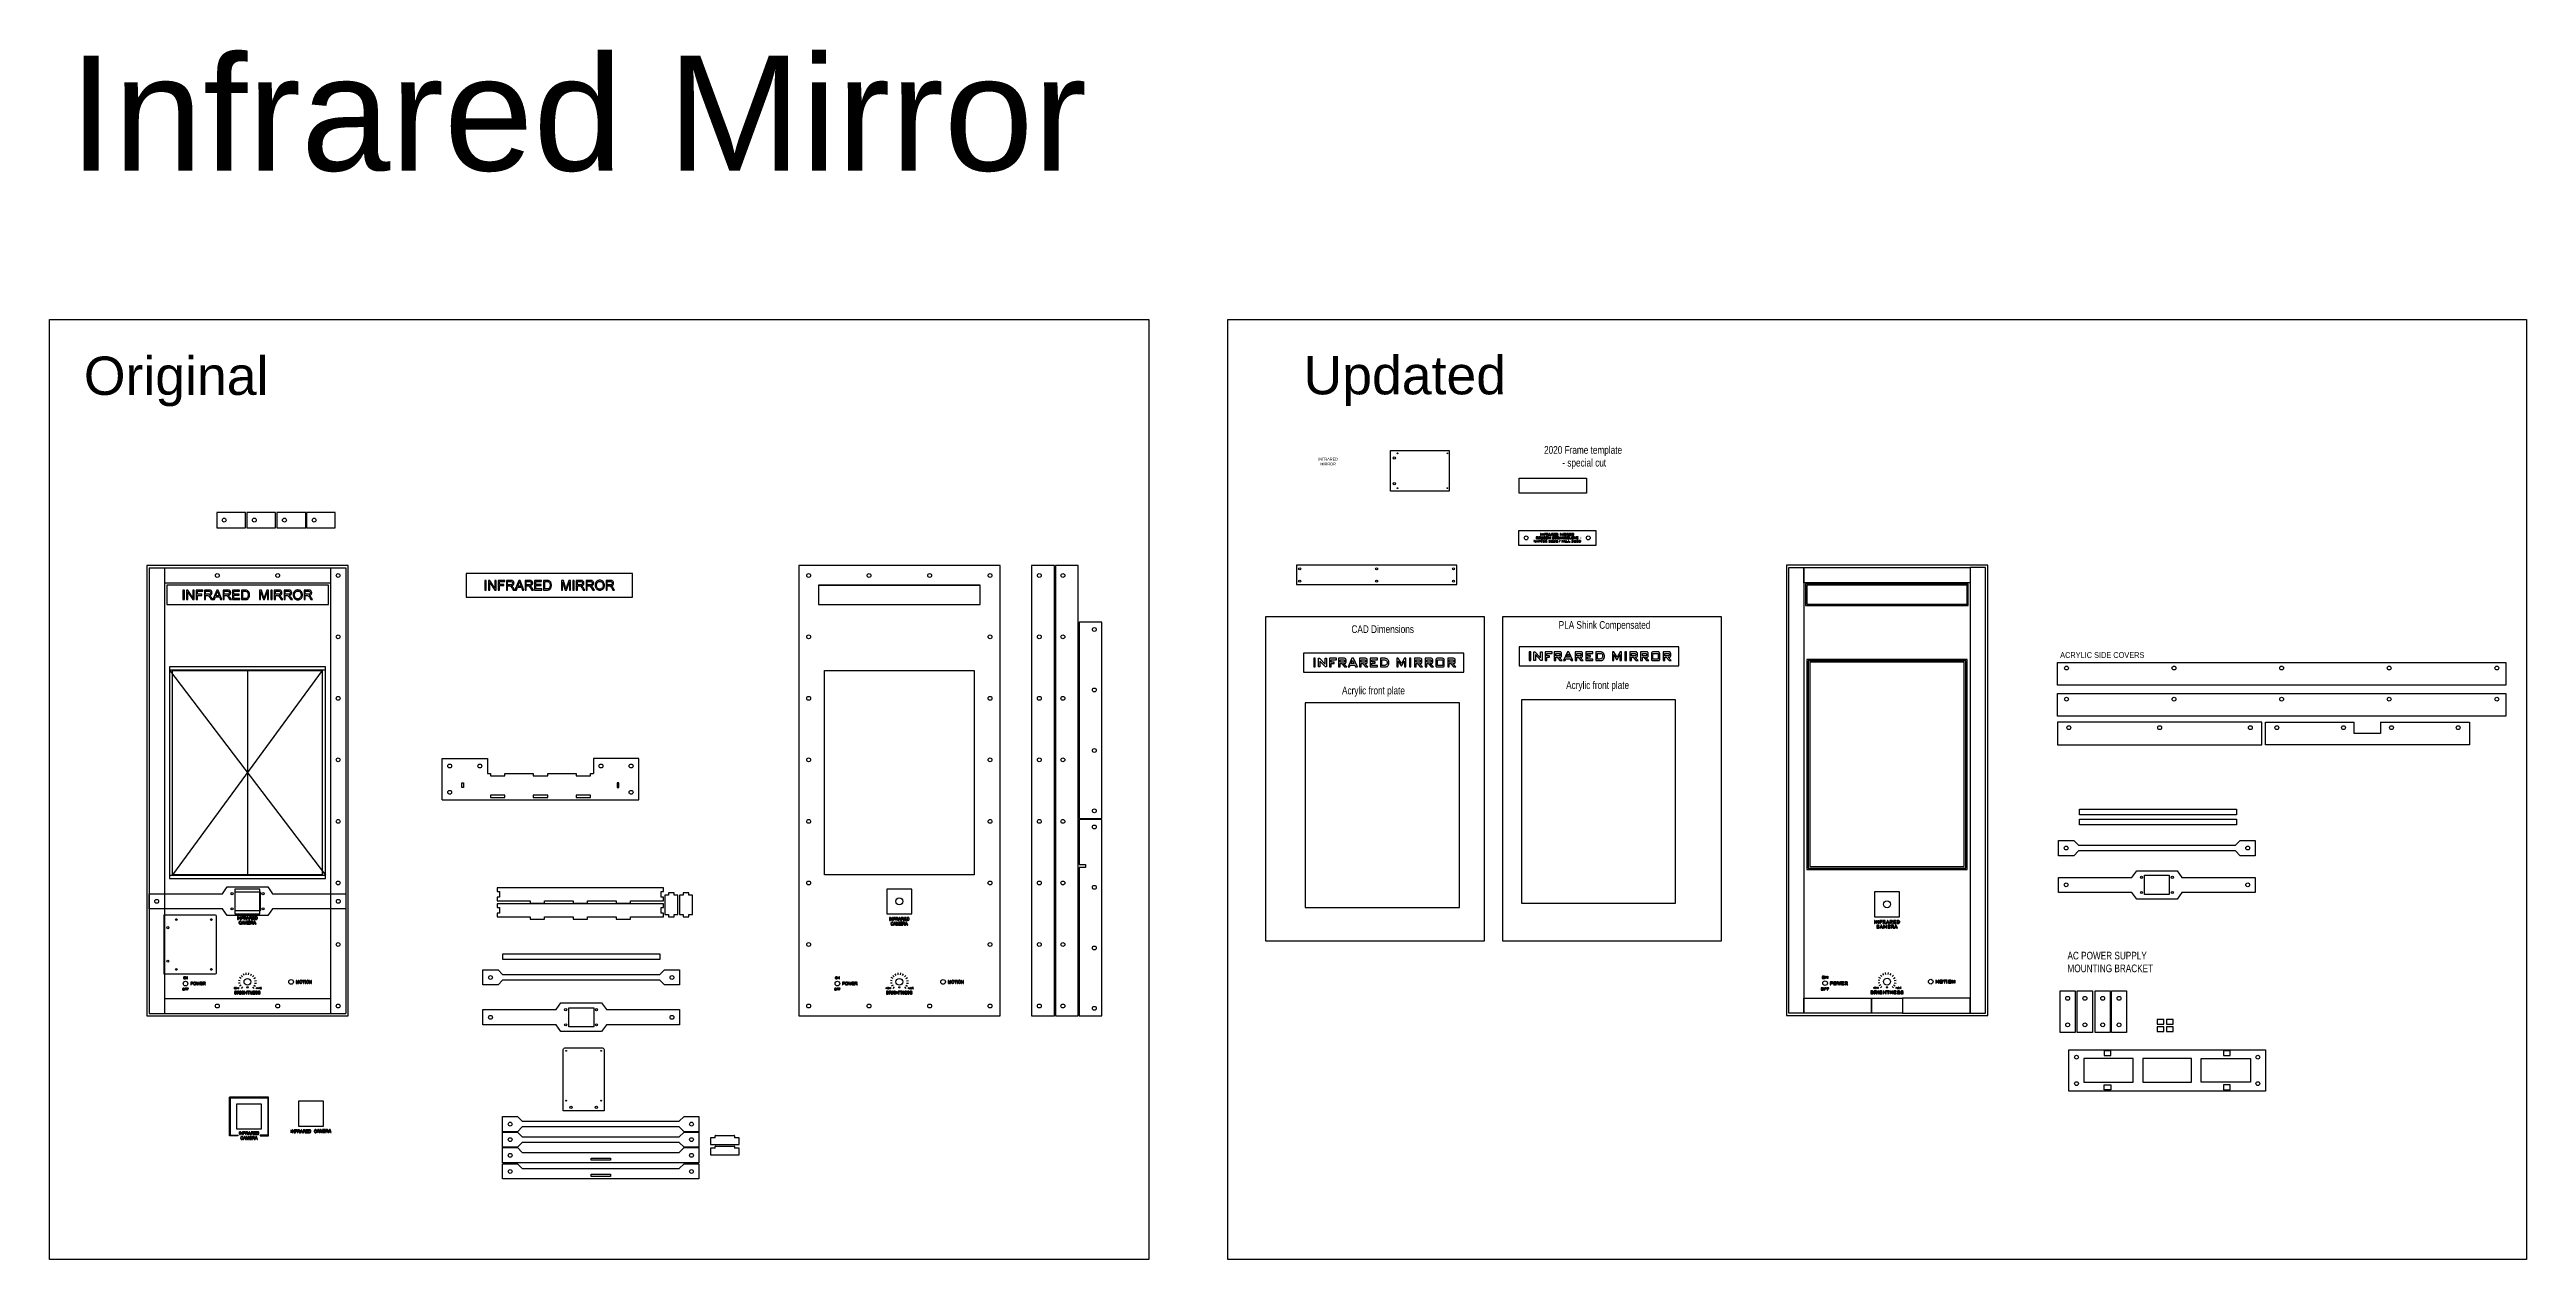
# Model space of a CAD drawing. Header units: inches. Extents: x 494 to 623, y 516 to 579.
import ezdxf

# ---------------------------------------------------------------- set-up
doc = ezdxf.new("R2010")
doc.units = ezdxf.units.IN
doc.header["$MEASUREMENT"] = 0
doc.layers.add('DEFAULT_LAYER', color=1, linetype='Continuous')
doc.styles.get("Standard").update_dxf_attribs({"font": 'arial.ttf'})

msp = doc.modelspace()

# ---------------------------------------------------------------- texts
at = {"color": 3, "linetype": 'ByBlock', "char_height": 0.4, "attachment_point": 1}
for s, width, gutter_width, heights, insert in [('\\pxqc;{\\fBankGothic|b0|i0|c0|p34;\\W0.8;2020 Frame template\\P - special cut}', 11.2557, 14.49, [1.86], (568.4, 558.52)), ('\\pxqc;{\\fBankGothic|b0|i0|c0|p34;\\W0.8;CAD Dimensions}', 10.9349, 12.13, [0.93], (558.11, 549.17)), ('\\pxqc;{\\fBankGothic|b0|i0|c0|p34;\\W0.8;PLA Shink Compensated}', 10.9349, 12.13, [0.93], (569.68, 549.39)), ('\\pxqc;{\\fBankGothic|b0|i0|c0|p34;\\W0.8;Acrylic front plate}', 10.9349, 12.13, [0.93], (557.63, 545.97)), ('\\pxqc;{\\fBankGothic|b0|i0|c0|p34;\\W0.8;Acrylic front plate}', 10.9349, 12.13, [0.93], (569.32, 546.25)), ('{\\fBankGothic|b0|i0|c0|p34;\\W0.8;AC POWER SUPPLY \\PMOUNTING BRACKET}', 11.2557, 14.49, [1.86], (599.29, 532.14))]:
    msp.add_mtext_dynamic_manual_height_columns(s, width=width, gutter_width=gutter_width, heights=heights, dxfattribs=dict(at, insert=insert))
at = {"color": 2, "linetype": 'ByBlock', "insert": (555.26, 557.91), "char_height": 0.15, "attachment_point": 1}
msp.add_mtext_dynamic_manual_height_columns('\\pxqc;{\\fBankGothic|b0|i0|c0|p34;\\W0.8;INFRARED\\PMIRROR}', width=10.9349, gutter_width=12.13, heights=[0.93], dxfattribs=at)
at = {"color": 2, "insert": (598.91, 547.77), "char_height": 0.3, "attachment_point": 1}
msp.add_mtext_dynamic_manual_height_columns('{\\fBankGothic-trimmed|b0|i0|c0|p34;\\W0.8;ACRYLIC SIDE COVERS}', width=14.8749, gutter_width=1, heights=[0], dxfattribs=at)
at = {"layer": 'DEFAULT_LAYER', "color": 3, "linetype": 'Continuous', "attachment_point": 1}
for s, insert, char_height in [('Infrared Mirror', (495.06, 578.89), 6), ('Original', (495.84, 563.19), 2), ('Updated', (559.45, 563.22), 2)]:
    msp.add_mtext_dynamic_manual_height_columns(s, width=259.6307, gutter_width=1, heights=[10.85], dxfattribs=dict(at, insert=insert, char_height=char_height))

# ---------------------------------------------------------------- blocks, each defined once
blk = doc.blocks.new('Frame')
at = {"color": 7, "linetype": 'ByBlock'}
for p, q in [((4506.05, 308.23), (4506.05, 284.98)), ((4506.05, 308.23), (4516.3, 308.23)), ((4506.84, 308.23), (4506.84, 284.98)), ((4515.51, 308.23), (4515.51, 284.98)), ((4516.3, 308.23), (4516.3, 284.98)), ((4506.84, 307.44), (4515.51, 307.44)), ((4506.84, 285.77), (4515.51, 285.77)), ((4506.05, 284.98), (4516.3, 284.98))]:
    blk.add_line(p, q, dxfattribs=at)
blk = doc.blocks.new('cdwarvw')
at = {"color": 1, "linetype": 'ByBlock'}
for p, q in [((3963.32, 20.41), (3963.32, 21.2)), ((3963.32, 21.2), (3967.14, 21.2)), ((3967.14, 21.2), (3967.39, 21.55)), ((3967.39, 21.55), (3969.5, 21.55)), ((3969.5, 21.55), (3969.75, 21.2)), ((3969.75, 21.2), (3973.57, 21.2)), ((3973.57, 21.2), (3973.57, 20.41)), ((3967.14, 20.41), (3963.32, 20.41)), ((3967.39, 20.06), (3967.14, 20.41)), ((3969.5, 20.06), (3967.39, 20.06)), ((3969.75, 20.41), (3969.5, 20.06)), ((3973.57, 20.41), (3969.75, 20.41))]:
    blk.add_line(p, q, dxfattribs=at)
blk.add_lwpolyline([(3967.8, 21.3), (3969.1, 21.3), (3969.1, 20.3), (3967.8, 20.3)], close=True, dxfattribs=at)
for centre, radius in [((3963.71, 20.8), 0.1), ((3967.64, 21.2), 0.055), ((3969.25, 21.2), 0.055), ((3973.18, 20.8), 0.1), ((3967.64, 20.41), 0.055), ((3969.25, 20.41), 0.055)]:
    blk.add_circle(centre, radius, dxfattribs=at)
blk = doc.blocks.new('tert')
at = {"color": 1, "linetype": 'ByBlock'}
blk.add_lwpolyline([(3961.02, 25.88), (3961.02, 22.93, -0.414214), (3960.94, 22.86), (3958.31, 22.86), (3958.31, 25.96), (3960.94, 25.96, -0.414214)], format="xyb", close=True, dxfattribs=at)
for centre, radius in [((3958.5, 25.28), 0.06), ((3958.94, 25.71), 0.045), ((3960.77, 25.71), 0.045), ((3958.5, 23.54), 0.06), ((3958.94, 23.11), 0.045), ((3960.77, 23.11), 0.045)]:
    blk.add_circle(centre, radius, dxfattribs=at)
blk = doc.blocks.new('Frame3')
at = {"color": 7}
for points in [[(583.26, 552.18), (584.04, 552.18), (584.04, 528.93), (583.26, 528.93)], [(592.72, 552.18), (592.72, 551.39), (584.04, 551.39), (584.04, 552.18)], [(593.51, 552.18), (592.72, 552.18), (592.72, 528.93), (593.51, 528.93)], [(587.57, 529.72), (587.57, 528.93), (584.04, 528.93), (584.04, 529.72)], [(589.19, 529.72), (589.19, 528.93), (592.72, 528.93), (592.72, 529.72)]]:
    blk.add_lwpolyline(points, close=True, dxfattribs=at)

# ---------------------------------------------------------------- linework, layer by layer
at = {"color": 1}
for p, q in [((573.9, 553.73), (573.9, 553.72)), ((534.16, 551.26), (542.58, 551.26))]:
    msp.add_line(p, q, dxfattribs=at)
at = {"color": 7, "linetype": 'ByBlock'}
for p, q in [((584.75, 552.18), (584.75, 528.93)), ((585.54, 552.18), (585.54, 528.93))]:
    msp.add_line(p, q, dxfattribs=at)
at = {"color": 1, "linetype": 'ByBlock'}
for p, q in [((500.3, 546.83), (508.44, 536.14)), ((508.27, 546.81), (500.47, 536.16)), ((504.37, 546.81), (504.37, 536.16)), ((514.53, 542.23), (516.89, 542.23)), ((514.53, 540.06), (514.53, 542.23)), ((516.89, 542.23), (516.89, 541.44)), ((524.78, 542.23), (522.42, 542.23)), ((522.42, 542.23), (522.42, 541.44)), ((524.78, 540.06), (524.78, 542.23)), ((514.53, 540.06), (524.78, 540.06)), ((602.65, 536.02), (602.9, 536.37)), ((602.9, 536.37), (605.01, 536.37)), ((605.01, 536.37), (605.26, 536.02)), ((598.83, 535.23), (598.83, 536.02)), ((598.83, 536.02), (602.65, 536.02)), ((602.65, 535.23), (598.83, 535.23)), ((602.9, 534.88), (602.65, 535.23)), ((605.01, 534.88), (602.9, 534.88)), ((605.26, 535.23), (605.01, 534.88)), ((605.26, 536.02), (609.08, 536.02)), ((609.08, 535.23), (605.26, 535.23)), ((609.08, 536.02), (609.08, 535.23)), ((516.65, 528.33), (516.65, 529.12)), ((516.65, 529.12), (520.47, 529.12)), ((520.47, 529.12), (520.72, 529.47)), ((520.72, 529.47), (522.84, 529.47)), ((522.84, 529.47), (523.09, 529.12)), ((523.09, 529.12), (526.9, 529.12)), ((526.9, 529.12), (526.9, 528.33)), ((520.47, 528.33), (516.65, 528.33)), ((520.72, 527.98), (520.47, 528.33)), ((522.84, 527.98), (520.72, 527.98)), ((523.09, 528.33), (522.84, 527.98)), ((526.9, 528.33), (523.09, 528.33)), ((528.76, 522.44), (528.52, 522.44)), ((528.52, 522.44), (528.52, 522.09)), ((528.52, 522.09), (530.02, 522.09)), ((528.76, 521.89), (528.52, 521.89)), ((528.52, 521.89), (528.52, 521.54)), ((528.76, 522.44), (528.76, 522.53)), ((528.76, 521.89), (528.76, 521.98)), ((528.79, 522.55), (529.75, 522.55)), ((528.79, 522), (529.75, 522)), ((529.77, 522.53), (529.77, 522.44)), ((530.02, 522.44), (529.77, 522.44)), ((529.77, 521.98), (529.77, 521.89)), ((530.02, 521.89), (529.77, 521.89)), ((530.02, 522.09), (530.02, 522.44)), ((530.02, 521.54), (530.02, 521.89)), ((522.3, 521.26), (522.3, 521.37)), ((522.3, 521.37), (523.3, 521.37)), ((523.3, 521.26), (522.3, 521.26)), ((523.3, 521.37), (523.3, 521.26)), ((528.52, 521.54), (530.02, 521.54)), ((522.3, 520.42), (522.3, 520.53)), ((522.3, 520.53), (523.3, 520.53)), ((523.3, 520.42), (522.3, 520.42)), ((523.3, 520.53), (523.3, 520.42))]:
    msp.add_line(p, q, dxfattribs=at)
at = {"color": 3, "linetype": 'ByBlock'}
for p, q in [((504.2, 530.9), (504.16, 530.99)), ((504.31, 530.94), (504.3, 531.04)), ((504.43, 530.94), (504.45, 531.04)), ((504.54, 530.9), (504.59, 530.99)), ((538.2, 530.9), (538.15, 530.99)), ((538.31, 530.94), (538.3, 531.04)), ((538.43, 530.94), (538.44, 531.04)), ((538.54, 530.9), (538.58, 530.99)), ((589.71, 530.92), (589.66, 531)), ((589.82, 530.95), (589.8, 531.05)), ((589.94, 530.95), (589.95, 531.05)), ((590.05, 530.92), (590.09, 531)), ((504, 530.63), (503.9, 530.64)), ((504, 530.51), (503.9, 530.5)), ((504.04, 530.74), (503.95, 530.79)), ((504.04, 530.4), (503.95, 530.35)), ((504.11, 530.83), (504.04, 530.91)), ((504.11, 530.31), (504.04, 530.23)), ((504.64, 530.83), (504.71, 530.91)), ((504.64, 530.31), (504.71, 530.23)), ((504.71, 530.74), (504.8, 530.79)), ((504.71, 530.4), (504.8, 530.35)), ((504.74, 530.63), (504.84, 530.64)), ((504.74, 530.51), (504.84, 530.5)), ((538, 530.63), (537.9, 530.64)), ((538, 530.51), (537.9, 530.5)), ((538.04, 530.74), (537.95, 530.79)), ((538.04, 530.4), (537.95, 530.35)), ((538.1, 530.83), (538.03, 530.91)), ((538.1, 530.31), (538.03, 530.23)), ((538.63, 530.83), (538.7, 530.91)), ((538.63, 530.31), (538.7, 530.23)), ((538.7, 530.74), (538.79, 530.79)), ((538.7, 530.4), (538.79, 530.35)), ((538.74, 530.63), (538.84, 530.64)), ((538.74, 530.51), (538.84, 530.5)), ((589.51, 530.64), (589.41, 530.66)), ((589.51, 530.52), (589.41, 530.51)), ((589.55, 530.75), (589.46, 530.8)), ((589.55, 530.41), (589.46, 530.37)), ((589.61, 530.85), (589.54, 530.92)), ((589.61, 530.32), (589.54, 530.25)), ((590.14, 530.85), (590.21, 530.92)), ((590.14, 530.32), (590.21, 530.25)), ((590.21, 530.75), (590.3, 530.8)), ((590.21, 530.41), (590.3, 530.37)), ((590.25, 530.64), (590.35, 530.66)), ((590.25, 530.52), (590.35, 530.51))]:
    msp.add_line(p, q, dxfattribs=at)
at = {"color": 3}
for points in [[(494.05, 565.12), (551.39, 565.12), (551.39, 516.09), (494.05, 516.09)], [(555.51, 565.12), (623.23, 565.12), (623.23, 516.09), (555.51, 516.09)], [(601.21, 526.72), (601.56, 526.72), (601.56, 526.97), (601.21, 526.97)], [(607.43, 526.72), (607.78, 526.72), (607.78, 526.97), (607.43, 526.97)], [(601.21, 525.19), (601.56, 525.19), (601.56, 524.94), (601.21, 524.94)], [(607.43, 524.94), (607.78, 524.94), (607.78, 525.19), (607.43, 525.19)]]:
    msp.add_lwpolyline(points, close=True, dxfattribs=at)
at = {"color": 1, "linetype": 'ByBlock'}
for points in [[(567.05, 558.29), (567.05, 556.17), (563.99, 556.17), (563.99, 558.29)], [(502.77, 554.26), (504.27, 554.26), (504.27, 555.05), (502.77, 555.05)], [(504.34, 554.26), (505.84, 554.26), (505.84, 555.05), (504.34, 555.05)], [(505.91, 554.26), (507.41, 554.26), (507.41, 555.05), (505.91, 555.05)], [(507.45, 554.26), (508.95, 554.26), (508.95, 555.05), (507.45, 555.05)], [(499.12, 552.29), (499.12, 528.79), (509.62, 528.79), (509.62, 552.29)], [(533.12, 552.29), (533.12, 528.79), (543.62, 528.79), (543.62, 552.29)], [(545.27, 552.29), (545.27, 528.79), (546.46, 528.79), (546.46, 552.29)], [(546.51, 552.29), (546.51, 528.79), (547.7, 528.79), (547.7, 552.29)], [(584.63, 552.31), (584.63, 528.81), (595.13, 528.81), (595.13, 552.31)], [(500.16, 550.26), (508.59, 550.26), (508.59, 551.26), (500.16, 551.26)], [(534.16, 550.26), (542.58, 550.26), (542.58, 551.26), (534.16, 551.26)], [(585.7, 550.27), (594.06, 550.27), (594.06, 551.27), (585.7, 551.27)], [(508.27, 546.81), (508.27, 536.16), (500.47, 536.16), (500.47, 546.81)], [(542.27, 546.81), (542.27, 536.16), (534.47, 536.16), (534.47, 546.81)], [(515.64, 540.71), (515.56, 540.71), (515.56, 540.96), (515.64, 540.96)], [(517.04, 540.19), (517.79, 540.19), (517.79, 540.31), (517.04, 540.31)], [(519.28, 540.19), (520.03, 540.19), (520.03, 540.31), (519.28, 540.31)], [(521.51, 540.19), (522.26, 540.19), (522.26, 540.31), (521.51, 540.31)], [(523.66, 540.71), (523.74, 540.71), (523.74, 540.96), (523.66, 540.96)], [(548.07, 536.69), (548.07, 536.54), (547.75, 536.54), (547.75, 528.79), (548.93, 528.79), (548.93, 539.04), (547.75, 539.04), (547.75, 536.69)], [(608.05, 537.4), (599.86, 537.4), (599.62, 537.15), (599.62, 537.15), (598.83, 537.15), (598.83, 537.94), (599.62, 537.94), (599.86, 537.7), (608.05, 537.7), (608.29, 537.94), (609.08, 537.94), (609.08, 537.15), (608.29, 537.15)], [(603.3, 536.13), (604.6, 536.13), (604.6, 535.13), (603.3, 535.13)], [(503.72, 534.12), (505.02, 534.12), (505.02, 535.41), (503.72, 535.41)], [(517.4, 535.28), (517.52, 535.28), (517.52, 534.98), (517.4, 534.98), (517.4, 534.79), (519.12, 534.79), (519.12, 534.67), (519.87, 534.67), (519.87, 534.79), (521.36, 534.79), (521.36, 534.67), (522.11, 534.67), (522.11, 534.79), (523.6, 534.79), (523.6, 534.67), (524.35, 534.67), (524.35, 534.79), (526.07, 534.79), (526.07, 534.98), (525.95, 534.98), (525.95, 535.28), (526.07, 535.28), (526.07, 535.47), (517.4, 535.47)], [(526.33, 534.09), (526.33, 533.97), (526.63, 533.97), (526.63, 534.09), (526.82, 534.09), (526.82, 535.09), (526.63, 535.09), (526.63, 535.22), (526.33, 535.22), (526.33, 535.09), (526.14, 535.09), (526.14, 534.09)], [(527.09, 534.09), (527.09, 533.96), (527.39, 533.96), (527.39, 534.09), (527.58, 534.09), (527.58, 535.09), (527.39, 535.09), (527.39, 535.21), (527.09, 535.21), (527.09, 535.09), (526.9, 535.09), (526.9, 534.09)], [(537.72, 534.12), (539.02, 534.12), (539.02, 535.41), (537.72, 535.41)], [(589.23, 533.97), (590.53, 533.97), (590.53, 535.26), (589.23, 535.26)], [(517.4, 534.45), (517.52, 534.45), (517.52, 534.15), (517.4, 534.15), (517.4, 533.96), (519.12, 533.96), (519.12, 533.84), (519.87, 533.84), (519.87, 533.96), (521.36, 533.96), (521.36, 533.84), (522.11, 533.84), (522.11, 533.96), (523.6, 533.96), (523.6, 533.84), (524.35, 533.84), (524.35, 533.96), (526.07, 533.96), (526.07, 534.15), (525.95, 534.15), (525.95, 534.45), (526.07, 534.45), (526.07, 534.64), (517.4, 534.64)], [(525.87, 530.65), (517.68, 530.65), (517.44, 530.41), (516.65, 530.41), (516.65, 531.2), (517.44, 531.2), (517.68, 530.95), (525.87, 530.95), (526.12, 531.2), (526.9, 531.2), (526.9, 530.41), (526.12, 530.41)], [(525.87, 532.04), (525.87, 531.74), (517.69, 531.74), (517.69, 532.04)], [(504.32, 530.29), (504.32, 530.27), (504.42, 530.27), (504.42, 530.29)], [(538.32, 530.29), (538.32, 530.27), (538.42, 530.27), (538.42, 530.29)], [(589.83, 530.3), (589.83, 530.28), (589.93, 530.28), (589.93, 530.3)], [(521.13, 529.22), (522.43, 529.22), (522.43, 528.22), (521.13, 528.22)], [(503.8, 522.9), (505.1, 522.9), (505.1, 524.19), (503.8, 524.19)], [(507.04, 523.05), (508.34, 523.05), (508.34, 524.34), (507.04, 524.34)], [(526.89, 523), (518.7, 523), (518.46, 522.75), (517.67, 522.75), (517.67, 523.54), (518.46, 523.54), (518.7, 523.3), (526.89, 523.3), (527.14, 523.54), (527.92, 523.54), (527.92, 522.75), (527.14, 522.75)], [(526.89, 522.19), (518.7, 522.19), (518.46, 521.94), (517.67, 521.94), (517.67, 522.73), (518.46, 522.73), (518.7, 522.49), (526.89, 522.49), (527.14, 522.73), (527.92, 522.73), (527.92, 521.94), (527.14, 521.94)]]:
    msp.add_lwpolyline(points, close=True, dxfattribs=at)
at = {"color": 1}
for points in [[(570.69, 556.85), (574.21, 556.85), (574.21, 556.06), (570.69, 556.06)], [(570.67, 554.12), (574.69, 554.12), (574.69, 553.34), (570.67, 553.34)], [(559.08, 551.3), (567.44, 551.3), (567.44, 552.3), (559.08, 552.3)], [(557.49, 549.63), (568.87, 549.63), (568.87, 532.7), (557.49, 532.7)], [(569.84, 549.63), (581.23, 549.63), (581.23, 532.7), (569.84, 532.7)], [(585.77, 547.32), (585.77, 536.5), (593.99, 536.5), (593.99, 547.32)], [(598.77, 544.12), (598.77, 542.94), (609.42, 542.94), (609.42, 544.12)], [(599.91, 539.06), (608.1, 539.06), (608.1, 538.76), (599.91, 538.76)], [(598.91, 530.1), (599.7, 530.1), (599.7, 527.93), (598.91, 527.93)], [(599.8, 530.1), (600.59, 530.1), (600.59, 527.93), (599.8, 527.93)], [(600.73, 530.1), (601.52, 530.1), (601.52, 527.93), (600.73, 527.93)], [(601.59, 530.1), (602.37, 530.1), (602.37, 527.93), (601.59, 527.93)], [(603.97, 528.36), (604.32, 528.36), (604.32, 528.61), (603.97, 528.61)], [(604.45, 528.36), (604.8, 528.36), (604.8, 528.61), (604.45, 528.61)], [(603.97, 527.98), (604.32, 527.98), (604.32, 528.23), (603.97, 528.23)], [(604.45, 527.98), (604.8, 527.98), (604.8, 528.23), (604.45, 528.23)], [(599.37, 527.03), (609.62, 527.03), (609.62, 524.87), (599.37, 524.87)], [(600.15, 525.33), (602.72, 525.33), (602.72, 526.58), (600.15, 526.58)], [(603.22, 525.33), (605.76, 525.33), (605.76, 526.58), (603.22, 526.58)], [(608.83, 525.33), (606.26, 525.33), (606.26, 526.58), (608.83, 526.58)]]:
    msp.add_lwpolyline(points, close=True, dxfattribs=at)
at = {"color": 2, "linetype": 'ByBlock', "flags": 128}
for points in [[(571.58, 553.6), (571.56, 553.53), (571.53, 553.6), (571.52, 553.6), (571.5, 553.53), (571.47, 553.6), (571.46, 553.6), (571.49, 553.5), (571.5, 553.5), (571.52, 553.57), (571.55, 553.5), (571.56, 553.5), (571.59, 553.6)], [(571.67, 553.76), (571.67, 553.77), (571.67, 553.78), (571.67, 553.78), (571.65, 553.78), (571.58, 553.78), (571.58, 553.68), (571.6, 553.68), (571.6, 553.72), (571.62, 553.72), (571.65, 553.68), (571.68, 553.68), (571.64, 553.72), (571.65, 553.72), (571.66, 553.72), (571.67, 553.72), (571.67, 553.72), (571.67, 553.74)], [(571.65, 553.76), (571.65, 553.74), (571.65, 553.74), (571.65, 553.73), (571.6, 553.73), (571.6, 553.76), (571.65, 553.76), (571.65, 553.76)], [(571.64, 553.6), (571.62, 553.6), (571.62, 553.5), (571.64, 553.5)], [(571.78, 553.5), (571.77, 553.5), (571.7, 553.57), (571.7, 553.5), (571.68, 553.5), (571.68, 553.6), (571.7, 553.6), (571.76, 553.53), (571.76, 553.6), (571.78, 553.6)], [(571.73, 553.7), (571.73, 553.72), (571.77, 553.72), (571.77, 553.74), (571.73, 553.74), (571.73, 553.77), (571.8, 553.77), (571.8, 553.78), (571.71, 553.78), (571.71, 553.68), (571.8, 553.68), (571.8, 553.7)], [(571.83, 553.96), (571.81, 553.96), (571.81, 553.85), (571.83, 553.85)], [(571.9, 553.59), (571.9, 553.6), (571.81, 553.6), (571.81, 553.59), (571.84, 553.59), (571.84, 553.5), (571.86, 553.5), (571.86, 553.59)], [(571.91, 553.78), (571.91, 553.7), (571.86, 553.7), (571.86, 553.78), (571.84, 553.78), (571.84, 553.7), (571.84, 553.7), (571.84, 553.68), (571.84, 553.68), (571.86, 553.68), (571.91, 553.68), (571.92, 553.68), (571.93, 553.68), (571.93, 553.69), (571.93, 553.7), (571.93, 553.78)], [(571.97, 553.85), (571.96, 553.85), (571.89, 553.92), (571.89, 553.85), (571.87, 553.85), (571.87, 553.96), (571.89, 553.96), (571.95, 553.89), (571.95, 553.96), (571.97, 553.96)], [(571.95, 553.52), (571.95, 553.55), (571.98, 553.55), (571.98, 553.56), (571.95, 553.56), (571.95, 553.59), (572.01, 553.59), (572.01, 553.6), (571.93, 553.6), (571.93, 553.5), (572.01, 553.5), (572.01, 553.52)], [(572.07, 553.71), (572.06, 553.73), (572.05, 553.73), (572.06, 553.74), (572.06, 553.75), (572.06, 553.76), (572.06, 553.77), (572.06, 553.78), (572.06, 553.78), (572.05, 553.78), (571.97, 553.78), (571.97, 553.68), (572.04, 553.68), (572.05, 553.68), (572.06, 553.68), (572.06, 553.68), (572.07, 553.7)], [(572.05, 553.76), (572.05, 553.75), (572.05, 553.74), (572.04, 553.74), (571.99, 553.74), (571.99, 553.77), (572.04, 553.77), (572.05, 553.76)], [(572.05, 553.71), (572.05, 553.71), (572.05, 553.7), (572.04, 553.7), (571.99, 553.7), (571.99, 553.72), (572.04, 553.72), (572.05, 553.72)], [(572.03, 553.89), (572.07, 553.89), (572.07, 553.91), (572.03, 553.91), (572.03, 553.94), (572.1, 553.94), (572.1, 553.96), (572.01, 553.96), (572.01, 553.85), (572.03, 553.85)], [(572.14, 553.59), (572.14, 553.59), (572.13, 553.6), (572.13, 553.6), (572.12, 553.6), (572.05, 553.6), (572.05, 553.5), (572.07, 553.5), (572.07, 553.54), (572.09, 553.54), (572.12, 553.5), (572.15, 553.5), (572.11, 553.54), (572.12, 553.54), (572.12, 553.54), (572.13, 553.54), (572.14, 553.55), (572.14, 553.56)], [(572.12, 553.58), (572.12, 553.57), (572.12, 553.56), (572.11, 553.56), (572.07, 553.56), (572.07, 553.59), (572.11, 553.59), (572.12, 553.59)], [(572.12, 553.7), (572.12, 553.72), (572.16, 553.72), (572.16, 553.74), (572.12, 553.74), (572.12, 553.77), (572.19, 553.77), (572.19, 553.78), (572.1, 553.78), (572.1, 553.68), (572.19, 553.68), (572.19, 553.7)], [(572.21, 553.94), (572.21, 553.94), (572.21, 553.95), (572.21, 553.96), (572.19, 553.96), (572.12, 553.96), (572.12, 553.85), (572.14, 553.85), (572.14, 553.89), (572.16, 553.89), (572.19, 553.85), (572.22, 553.85), (572.18, 553.89), (572.19, 553.89), (572.2, 553.89), (572.21, 553.9), (572.21, 553.9), (572.21, 553.91)], [(572.19, 553.93), (572.19, 553.92), (572.19, 553.91), (572.19, 553.91), (572.14, 553.91), (572.14, 553.94), (572.19, 553.94), (572.19, 553.94)], [(572.33, 553.68), (572.31, 553.68), (572.24, 553.75), (572.24, 553.68), (572.23, 553.68), (572.23, 553.78), (572.24, 553.78), (572.31, 553.71), (572.31, 553.78), (572.33, 553.78)], [(572.3, 553.96), (572.28, 553.96), (572.24, 553.85), (572.26, 553.85), (572.27, 553.88), (572.32, 553.88), (572.33, 553.85), (572.35, 553.85)], [(572.33, 553.58), (572.33, 553.59), (572.32, 553.6), (572.32, 553.6), (572.31, 553.6), (572.26, 553.6), (572.26, 553.6), (572.25, 553.6), (572.25, 553.6), (572.24, 553.58), (572.24, 553.57), (572.26, 553.57), (572.26, 553.59), (572.31, 553.59), (572.31, 553.57), (572.25, 553.53), (572.24, 553.52), (572.24, 553.51), (572.24, 553.5), (572.31, 553.5), (572.32, 553.5), (572.33, 553.5), (572.33, 553.51), (572.33, 553.52), (572.33, 553.53), (572.31, 553.53), (572.31, 553.52), (572.27, 553.52), (572.32, 553.56), (572.32, 553.57), (572.33, 553.58)], [(572.31, 553.89), (572.27, 553.89), (572.29, 553.94)], [(572.46, 553.58), (572.46, 553.59), (572.45, 553.6), (572.45, 553.6), (572.44, 553.6), (572.38, 553.6), (572.38, 553.6), (572.37, 553.6), (572.37, 553.6), (572.36, 553.58), (572.36, 553.53), (572.36, 553.52), (572.37, 553.5), (572.37, 553.5), (572.38, 553.5), (572.44, 553.5), (572.44, 553.5), (572.45, 553.5), (572.46, 553.51), (572.46, 553.53)], [(572.47, 553.94), (572.47, 553.94), (572.46, 553.95), (572.46, 553.96), (572.45, 553.96), (572.38, 553.96), (572.38, 553.85), (572.4, 553.85), (572.4, 553.89), (572.42, 553.89), (572.45, 553.85), (572.48, 553.85), (572.44, 553.89), (572.45, 553.89), (572.45, 553.89), (572.46, 553.9), (572.46, 553.9), (572.47, 553.91)], [(572.38, 553.59), (572.44, 553.59), (572.44, 553.52), (572.38, 553.52)], [(572.45, 553.93), (572.45, 553.92), (572.45, 553.91), (572.44, 553.91), (572.4, 553.91), (572.4, 553.94), (572.44, 553.94), (572.45, 553.94)], [(572.52, 553.76), (572.52, 553.77), (572.52, 553.78), (572.51, 553.78), (572.5, 553.78), (572.45, 553.78), (572.45, 553.78), (572.44, 553.78), (572.43, 553.77), (572.43, 553.76), (572.43, 553.75), (572.43, 553.74), (572.44, 553.73), (572.44, 553.72), (572.45, 553.72), (572.5, 553.72), (572.5, 553.7), (572.45, 553.7), (572.45, 553.71), (572.43, 553.71), (572.43, 553.7), (572.43, 553.7), (572.43, 553.68), (572.44, 553.68), (572.45, 553.68), (572.5, 553.68), (572.51, 553.68), (572.52, 553.68), (572.52, 553.69), (572.52, 553.7), (572.52, 553.72), (572.52, 553.72), (572.52, 553.74), (572.51, 553.74), (572.5, 553.74), (572.45, 553.74), (572.45, 553.76), (572.5, 553.76), (572.5, 553.76), (572.52, 553.76)], [(572.58, 553.58), (572.58, 553.59), (572.57, 553.6), (572.57, 553.6), (572.56, 553.6), (572.51, 553.6), (572.51, 553.6), (572.5, 553.6), (572.5, 553.6), (572.5, 553.58), (572.5, 553.57), (572.51, 553.57), (572.51, 553.59), (572.56, 553.59), (572.56, 553.57), (572.5, 553.53), (572.49, 553.52), (572.49, 553.51), (572.49, 553.5), (572.56, 553.5), (572.57, 553.5), (572.58, 553.5), (572.58, 553.51), (572.58, 553.52), (572.58, 553.53), (572.57, 553.53), (572.57, 553.52), (572.52, 553.52), (572.57, 553.56), (572.57, 553.57), (572.58, 553.58)], [(572.53, 553.87), (572.53, 553.9), (572.57, 553.9), (572.57, 553.92), (572.53, 553.92), (572.53, 553.94), (572.6, 553.94), (572.6, 553.96), (572.51, 553.96), (572.51, 553.85), (572.6, 553.85), (572.6, 553.87)], [(572.64, 553.76), (572.64, 553.78), (572.54, 553.78), (572.54, 553.76), (572.58, 553.76), (572.58, 553.68), (572.6, 553.68), (572.6, 553.76)], [(572.71, 553.58), (572.71, 553.59), (572.71, 553.6), (572.7, 553.6), (572.69, 553.6), (572.63, 553.6), (572.63, 553.6), (572.62, 553.6), (572.62, 553.6), (572.61, 553.58), (572.61, 553.53), (572.61, 553.52), (572.62, 553.5), (572.62, 553.5), (572.63, 553.5), (572.69, 553.5), (572.7, 553.5), (572.71, 553.5), (572.71, 553.51), (572.71, 553.53)], [(572.73, 553.92), (572.73, 553.93), (572.72, 553.94), (572.72, 553.95), (572.71, 553.95), (572.7, 553.96), (572.68, 553.96), (572.63, 553.96), (572.63, 553.85), (572.68, 553.85), (572.69, 553.85), (572.7, 553.86), (572.7, 553.86), (572.72, 553.86), (572.72, 553.87), (572.73, 553.88), (572.73, 553.89), (572.73, 553.91)], [(572.63, 553.59), (572.69, 553.59), (572.69, 553.52), (572.63, 553.52)], [(572.71, 553.89), (572.71, 553.88), (572.7, 553.88), (572.69, 553.87), (572.68, 553.87), (572.65, 553.87), (572.65, 553.94), (572.68, 553.94), (572.7, 553.94), (572.71, 553.93), (572.71, 553.92), (572.71, 553.91)], [(572.76, 553.76), (572.76, 553.77), (572.75, 553.78), (572.75, 553.78), (572.74, 553.78), (572.66, 553.78), (572.66, 553.68), (572.68, 553.68), (572.68, 553.72), (572.7, 553.72), (572.73, 553.68), (572.76, 553.68), (572.72, 553.72), (572.74, 553.72), (572.74, 553.72), (572.75, 553.72), (572.75, 553.72), (572.76, 553.74)], [(572.74, 553.76), (572.74, 553.74), (572.73, 553.74), (572.73, 553.73), (572.68, 553.73), (572.68, 553.76), (572.73, 553.76), (572.73, 553.76)], [(572.84, 553.78), (572.83, 553.78), (572.78, 553.68), (572.8, 553.68), (572.81, 553.7), (572.86, 553.7), (572.87, 553.68), (572.89, 553.68)], [(572.83, 553.61), (572.78, 553.5), (572.79, 553.5), (572.84, 553.61)], [(572.85, 553.72), (572.82, 553.72), (572.83, 553.76)], [(572.94, 553.96), (572.93, 553.96), (572.89, 553.89), (572.85, 553.96), (572.83, 553.96), (572.83, 553.85), (572.85, 553.85), (572.85, 553.93), (572.88, 553.87), (572.89, 553.87), (572.92, 553.92), (572.92, 553.85), (572.94, 553.85)], [(573.02, 553.68), (573, 553.68), (572.94, 553.75), (572.94, 553.68), (572.92, 553.68), (572.92, 553.78), (572.93, 553.78), (573, 553.71), (573, 553.78), (573.02, 553.78)], [(572.94, 553.54), (572.97, 553.54), (572.97, 553.56), (572.94, 553.56), (572.94, 553.59), (573, 553.59), (573, 553.6), (572.92, 553.6), (572.92, 553.5), (572.94, 553.5)], [(573, 553.96), (572.98, 553.96), (572.98, 553.85), (573, 553.85)], [(573.08, 553.6), (573.06, 553.6), (573.01, 553.5), (573.03, 553.5), (573.04, 553.52), (573.09, 553.52), (573.1, 553.5), (573.13, 553.5)], [(573.14, 553.94), (573.14, 553.94), (573.13, 553.95), (573.13, 553.96), (573.12, 553.96), (573.05, 553.96), (573.05, 553.85), (573.07, 553.85), (573.07, 553.89), (573.08, 553.89), (573.12, 553.85), (573.15, 553.85), (573.11, 553.89), (573.12, 553.89), (573.12, 553.89), (573.13, 553.9), (573.13, 553.9), (573.14, 553.91)], [(573.08, 553.54), (573.05, 553.54), (573.07, 553.59)], [(573.16, 553.76), (573.16, 553.77), (573.15, 553.78), (573.15, 553.78), (573.14, 553.78), (573.08, 553.78), (573.07, 553.78), (573.07, 553.78), (573.06, 553.77), (573.06, 553.76), (573.06, 553.7), (573.06, 553.7), (573.07, 553.68), (573.07, 553.68), (573.08, 553.68), (573.14, 553.68), (573.15, 553.68), (573.15, 553.68), (573.16, 553.69), (573.16, 553.7), (573.16, 553.74), (573.11, 553.74), (573.11, 553.72), (573.14, 553.72), (573.14, 553.7), (573.08, 553.7), (573.08, 553.76), (573.14, 553.76), (573.14, 553.76), (573.16, 553.76)], [(573.12, 553.93), (573.12, 553.92), (573.12, 553.91), (573.11, 553.91), (573.07, 553.91), (573.07, 553.94), (573.11, 553.94), (573.12, 553.94)], [(573.17, 553.52), (573.17, 553.6), (573.15, 553.6), (573.15, 553.5), (573.24, 553.5), (573.24, 553.52)], [(573.27, 553.94), (573.27, 553.94), (573.26, 553.95), (573.26, 553.96), (573.25, 553.96), (573.18, 553.96), (573.18, 553.85), (573.2, 553.85), (573.2, 553.89), (573.21, 553.89), (573.25, 553.85), (573.28, 553.85), (573.24, 553.89), (573.25, 553.89), (573.25, 553.89), (573.26, 553.9), (573.26, 553.9), (573.27, 553.91)], [(573.25, 553.93), (573.25, 553.92), (573.25, 553.91), (573.24, 553.91), (573.2, 553.91), (573.2, 553.94), (573.24, 553.94), (573.25, 553.94)], [(573.22, 553.7), (573.22, 553.72), (573.26, 553.72), (573.26, 553.74), (573.22, 553.74), (573.22, 553.77), (573.29, 553.77), (573.29, 553.78), (573.2, 553.78), (573.2, 553.68), (573.29, 553.68), (573.29, 553.7)], [(573.28, 553.52), (573.28, 553.6), (573.26, 553.6), (573.26, 553.5), (573.35, 553.5), (573.35, 553.52)], [(573.41, 553.93), (573.41, 553.94), (573.4, 553.95), (573.4, 553.96), (573.39, 553.96), (573.33, 553.96), (573.32, 553.96), (573.31, 553.95), (573.31, 553.95), (573.31, 553.93), (573.31, 553.88), (573.31, 553.87), (573.31, 553.86), (573.31, 553.86), (573.33, 553.85), (573.39, 553.85), (573.4, 553.85), (573.4, 553.86), (573.41, 553.86), (573.41, 553.88)], [(573.32, 553.94), (573.39, 553.94), (573.39, 553.87), (573.32, 553.87)], [(573.34, 553.7), (573.34, 553.78), (573.32, 553.78), (573.32, 553.68), (573.41, 553.68), (573.41, 553.7)], [(573.54, 553.76), (573.54, 553.77), (573.53, 553.78), (573.53, 553.78), (573.52, 553.78), (573.45, 553.78), (573.45, 553.78), (573.44, 553.78), (573.43, 553.77), (573.43, 553.76), (573.43, 553.7), (573.43, 553.7), (573.44, 553.68), (573.44, 553.68), (573.45, 553.68), (573.52, 553.68), (573.52, 553.68), (573.53, 553.68), (573.53, 553.69), (573.54, 553.7)], [(573.52, 553.58), (573.52, 553.59), (573.52, 553.6), (573.51, 553.6), (573.5, 553.6), (573.46, 553.6), (573.45, 553.6), (573.44, 553.6), (573.44, 553.6), (573.44, 553.58), (573.44, 553.57), (573.46, 553.57), (573.46, 553.59), (573.5, 553.59), (573.5, 553.57), (573.45, 553.53), (573.44, 553.52), (573.43, 553.51), (573.43, 553.5), (573.51, 553.5), (573.51, 553.5), (573.52, 553.5), (573.52, 553.51), (573.52, 553.52), (573.52, 553.53), (573.51, 553.53), (573.51, 553.52), (573.46, 553.52), (573.51, 553.56), (573.52, 553.57), (573.52, 553.58)], [(573.54, 553.94), (573.54, 553.94), (573.54, 553.95), (573.53, 553.96), (573.52, 553.96), (573.45, 553.96), (573.45, 553.85), (573.47, 553.85), (573.47, 553.89), (573.49, 553.89), (573.52, 553.85), (573.55, 553.85), (573.51, 553.89), (573.52, 553.89), (573.53, 553.89), (573.54, 553.9), (573.54, 553.9), (573.54, 553.91)], [(573.45, 553.76), (573.52, 553.76), (573.52, 553.7), (573.45, 553.7)], [(573.52, 553.93), (573.52, 553.92), (573.52, 553.91), (573.51, 553.91), (573.47, 553.91), (573.47, 553.94), (573.51, 553.94), (573.52, 553.94)], [(573.65, 553.78), (573.61, 553.71), (573.58, 553.78), (573.56, 553.78), (573.61, 553.68), (573.62, 553.68), (573.67, 553.78)], [(573.65, 553.58), (573.65, 553.59), (573.65, 553.6), (573.64, 553.6), (573.63, 553.6), (573.58, 553.6), (573.57, 553.6), (573.56, 553.6), (573.56, 553.6), (573.56, 553.58), (573.56, 553.53), (573.56, 553.52), (573.56, 553.5), (573.56, 553.5), (573.58, 553.5), (573.63, 553.5), (573.64, 553.5), (573.65, 553.5), (573.65, 553.51), (573.65, 553.53)], [(573.57, 553.59), (573.63, 553.59), (573.63, 553.52), (573.57, 553.52)], [(573.71, 553.7), (573.71, 553.72), (573.75, 553.72), (573.75, 553.74), (573.71, 553.74), (573.71, 553.77), (573.78, 553.77), (573.78, 553.78), (573.69, 553.78), (573.69, 553.68), (573.78, 553.68), (573.78, 553.7)], [(573.77, 553.58), (573.77, 553.59), (573.77, 553.6), (573.77, 553.6), (573.75, 553.6), (573.71, 553.6), (573.7, 553.6), (573.69, 553.6), (573.69, 553.6), (573.69, 553.58), (573.69, 553.57), (573.71, 553.57), (573.71, 553.59), (573.75, 553.59), (573.75, 553.57), (573.7, 553.53), (573.69, 553.52), (573.69, 553.51), (573.69, 553.5), (573.76, 553.5), (573.76, 553.5), (573.77, 553.5), (573.77, 553.51), (573.78, 553.52), (573.78, 553.53), (573.76, 553.53), (573.76, 553.52), (573.71, 553.52), (573.76, 553.56), (573.77, 553.57), (573.77, 553.58)], [(573.9, 553.58), (573.9, 553.59), (573.9, 553.6), (573.9, 553.6), (573.89, 553.6), (573.83, 553.6), (573.82, 553.6), (573.81, 553.6), (573.81, 553.6), (573.81, 553.58), (573.81, 553.53), (573.81, 553.52), (573.81, 553.5), (573.81, 553.5), (573.83, 553.5), (573.89, 553.5), (573.89, 553.5), (573.9, 553.5), (573.9, 553.51), (573.9, 553.53)], [(573.83, 553.59), (573.89, 553.59), (573.89, 553.52), (573.83, 553.52)], [(501.08, 551.01), (501.01, 551.01), (501.01, 550.51), (501.08, 550.51)], [(501.52, 551.01), (501.52, 550.61), (501.26, 551.01), (501.19, 551.01), (501.19, 550.51), (501.26, 550.51), (501.26, 550.9), (501.52, 550.51), (501.59, 550.51), (501.59, 551.01)], [(501.77, 550.73), (502, 550.73), (502, 550.79), (501.77, 550.79), (501.77, 550.95), (502.04, 550.95), (502.04, 551.01), (501.7, 551.01), (501.7, 550.51), (501.77, 550.51)], [(502.52, 550.89), (502.52, 550.92), (502.51, 550.95), (502.5, 550.96), (502.48, 550.98), (502.45, 550.99), (502.44, 551), (502.42, 551), (502.39, 551.01), (502.35, 551.01), (502.13, 551.01), (502.13, 550.51), (502.19, 550.51), (502.19, 550.73), (502.27, 550.73), (502.28, 550.73), (502.3, 550.73), (502.31, 550.73), (502.34, 550.71), (502.35, 550.71), (502.37, 550.68), (502.38, 550.67), (502.4, 550.64), (502.42, 550.61), (502.48, 550.51), (502.57, 550.51), (502.48, 550.64), (502.47, 550.66), (502.45, 550.69), (502.43, 550.71), (502.42, 550.72), (502.39, 550.73), (502.41, 550.74), (502.44, 550.75), (502.47, 550.76), (502.49, 550.78), (502.5, 550.78), (502.51, 550.81), (502.52, 550.84), (502.53, 550.87)], [(502.46, 550.85), (502.44, 550.82), (502.43, 550.81), (502.41, 550.8), (502.4, 550.79), (502.37, 550.79), (502.34, 550.79), (502.19, 550.79), (502.19, 550.95), (502.35, 550.95), (502.38, 550.95), (502.41, 550.94), (502.43, 550.93), (502.43, 550.93), (502.45, 550.9), (502.46, 550.87)], [(502.84, 551.01), (502.77, 551.01), (502.57, 550.51), (502.65, 550.51), (502.7, 550.66), (502.91, 550.66), (502.97, 550.51), (503.04, 550.51)], [(502.89, 550.71), (502.72, 550.71), (502.77, 550.86), (502.78, 550.86), (502.79, 550.89), (502.79, 550.92), (502.8, 550.95), (502.8, 550.94), (502.81, 550.92), (502.82, 550.88), (502.84, 550.85)], [(503.5, 550.89), (503.49, 550.92), (503.48, 550.95), (503.47, 550.96), (503.45, 550.98), (503.42, 550.99), (503.41, 551), (503.39, 551), (503.36, 551.01), (503.32, 551.01), (503.1, 551.01), (503.1, 550.51), (503.16, 550.51), (503.16, 550.73), (503.24, 550.73), (503.25, 550.73), (503.28, 550.73), (503.31, 550.71), (503.32, 550.71), (503.34, 550.68), (503.35, 550.67), (503.37, 550.64), (503.39, 550.61), (503.45, 550.51), (503.54, 550.51), (503.45, 550.64), (503.44, 550.66), (503.42, 550.69), (503.4, 550.71), (503.39, 550.72), (503.35, 550.73), (503.38, 550.74), (503.41, 550.75), (503.44, 550.76), (503.46, 550.78), (503.47, 550.78), (503.48, 550.81), (503.49, 550.84), (503.5, 550.87)], [(503.43, 550.85), (503.41, 550.82), (503.4, 550.81), (503.37, 550.8), (503.37, 550.79), (503.34, 550.79), (503.31, 550.79), (503.16, 550.79), (503.16, 550.95), (503.32, 550.95), (503.35, 550.95), (503.38, 550.94), (503.4, 550.93), (503.41, 550.93), (503.42, 550.9), (503.43, 550.87)], [(503.67, 550.57), (503.67, 550.74), (503.94, 550.74), (503.94, 550.79), (503.67, 550.79), (503.67, 550.95), (503.96, 550.95), (503.96, 551.01), (503.6, 551.01), (503.6, 550.51), (503.97, 550.51), (503.97, 550.57)], [(504.48, 550.79), (504.47, 550.82), (504.47, 550.85), (504.46, 550.88), (504.46, 550.89), (504.44, 550.92), (504.42, 550.94), (504.4, 550.96), (504.39, 550.97), (504.36, 550.99), (504.33, 551), (504.31, 551), (504.27, 551.01), (504.24, 551.01), (504.06, 551.01), (504.06, 550.51), (504.25, 550.51), (504.26, 550.51), (504.3, 550.51), (504.33, 550.51), (504.33, 550.51), (504.36, 550.52), (504.39, 550.54), (504.39, 550.54), (504.41, 550.56), (504.43, 550.59), (504.44, 550.6), (504.45, 550.63), (504.47, 550.66), (504.47, 550.66), (504.47, 550.69), (504.48, 550.72), (504.48, 550.76)], [(504.41, 550.76), (504.41, 550.72), (504.4, 550.69), (504.4, 550.66), (504.39, 550.65), (504.38, 550.62), (504.36, 550.6), (504.35, 550.59), (504.32, 550.57), (504.31, 550.57), (504.27, 550.57), (504.24, 550.57), (504.13, 550.57), (504.13, 550.95), (504.24, 550.95), (504.27, 550.95), (504.3, 550.94), (504.32, 550.94), (504.34, 550.93), (504.36, 550.91), (504.39, 550.88), (504.4, 550.86), (504.4, 550.83), (504.41, 550.8), (504.41, 550.76)], [(505.41, 550.51), (505.47, 550.51), (505.47, 551.01), (505.38, 551.01), (505.26, 550.66), (505.26, 550.63), (505.25, 550.6), (505.24, 550.58), (505.23, 550.59), (505.23, 550.62), (505.21, 550.65), (505.1, 551.01), (505, 551.01), (505, 550.51), (505.06, 550.51), (505.06, 550.93), (505.21, 550.51), (505.26, 550.51), (505.41, 550.93)], [(505.66, 551.01), (505.59, 551.01), (505.59, 550.51), (505.66, 550.51)], [(506.17, 550.89), (506.17, 550.92), (506.15, 550.94), (506.15, 550.96), (506.13, 550.98), (506.1, 550.99), (506.09, 551), (506.07, 551), (506.03, 551.01), (506, 551.01), (505.77, 551.01), (505.77, 550.51), (505.84, 550.51), (505.84, 550.73), (505.92, 550.73), (505.92, 550.73), (505.95, 550.73), (505.95, 550.72), (505.99, 550.71), (506, 550.7), (506.02, 550.68), (506.03, 550.67), (506.05, 550.64), (506.07, 550.61), (506.13, 550.51), (506.22, 550.51), (506.13, 550.64), (506.11, 550.66), (506.09, 550.69), (506.07, 550.71), (506.06, 550.72), (506.03, 550.73), (506.06, 550.74), (506.09, 550.75), (506.12, 550.76), (506.14, 550.78), (506.14, 550.78), (506.16, 550.81), (506.17, 550.84), (506.17, 550.87)], [(506.1, 550.85), (506.09, 550.82), (506.08, 550.81), (506.05, 550.79), (506.05, 550.79), (506.02, 550.79), (505.98, 550.79), (505.84, 550.79), (505.84, 550.95), (506, 550.95), (506.03, 550.95), (506.06, 550.94), (506.08, 550.93), (506.08, 550.93), (506.1, 550.9), (506.11, 550.87)], [(506.68, 550.89), (506.67, 550.92), (506.66, 550.94), (506.65, 550.96), (506.63, 550.98), (506.6, 550.99), (506.6, 551), (506.57, 551), (506.54, 551.01), (506.5, 551.01), (506.28, 551.01), (506.28, 550.51), (506.34, 550.51), (506.34, 550.73), (506.42, 550.73), (506.43, 550.73), (506.46, 550.73), (506.46, 550.72), (506.49, 550.71), (506.5, 550.7), (506.52, 550.68), (506.53, 550.67), (506.55, 550.64), (506.57, 550.61), (506.64, 550.51), (506.72, 550.51), (506.63, 550.64), (506.62, 550.66), (506.6, 550.69), (506.58, 550.71), (506.57, 550.72), (506.54, 550.73), (506.56, 550.74), (506.6, 550.75), (506.62, 550.76), (506.64, 550.78), (506.65, 550.78), (506.67, 550.81), (506.68, 550.84), (506.68, 550.87)], [(506.61, 550.85), (506.6, 550.82), (506.59, 550.81), (506.56, 550.79), (506.55, 550.79), (506.52, 550.79), (506.49, 550.79), (506.34, 550.79), (506.34, 550.95), (506.5, 550.95), (506.53, 550.95), (506.56, 550.94), (506.59, 550.93), (506.59, 550.93), (506.6, 550.9), (506.61, 550.87)], [(507.24, 550.77), (507.24, 550.8), (507.23, 550.83), (507.22, 550.86), (507.21, 550.89), (507.21, 550.89), (507.2, 550.92), (507.17, 550.94), (507.15, 550.96), (507.13, 550.98), (507.12, 550.99), (507.09, 551), (507.07, 551.01), (507.03, 551.01), (507, 551.02), (506.99, 551.02), (506.96, 551.01), (506.93, 551.01), (506.9, 551), (506.87, 550.98), (506.85, 550.96), (506.83, 550.94), (506.81, 550.93), (506.8, 550.9), (506.78, 550.88), (506.77, 550.85), (506.77, 550.82), (506.76, 550.79), (506.76, 550.75), (506.76, 550.75), (506.76, 550.71), (506.77, 550.68), (506.78, 550.65), (506.79, 550.63), (506.79, 550.62), (506.81, 550.59), (506.83, 550.57), (506.85, 550.55), (506.87, 550.53), (506.88, 550.53), (506.91, 550.51), (506.94, 550.5), (506.97, 550.5), (507, 550.5), (507.03, 550.5), (507.06, 550.5), (507.09, 550.51), (507.12, 550.53), (507.12, 550.53), (507.15, 550.55), (507.17, 550.57), (507.19, 550.59), (507.21, 550.62), (507.22, 550.63), (507.23, 550.66), (507.23, 550.69), (507.24, 550.72), (507.24, 550.75)], [(507.17, 550.75), (507.17, 550.71), (507.16, 550.68), (507.15, 550.65), (507.14, 550.63), (507.12, 550.61), (507.11, 550.6), (507.09, 550.58), (507.06, 550.56), (507.03, 550.56), (507, 550.55), (506.99, 550.55), (506.96, 550.56), (506.93, 550.57), (506.9, 550.58), (506.88, 550.6), (506.86, 550.63), (506.85, 550.65), (506.84, 550.68), (506.83, 550.71), (506.83, 550.75), (506.83, 550.77), (506.83, 550.81), (506.84, 550.84), (506.85, 550.87), (506.86, 550.89), (506.88, 550.91), (506.89, 550.92), (506.91, 550.93), (506.94, 550.95), (506.97, 550.95), (507, 550.96), (507.03, 550.95), (507.06, 550.95), (507.09, 550.93), (507.12, 550.92), (507.14, 550.89), (507.15, 550.86), (507.16, 550.85), (507.16, 550.82), (507.17, 550.79), (507.17, 550.75)], [(507.73, 550.89), (507.72, 550.92), (507.7, 550.94), (507.7, 550.96), (507.68, 550.98), (507.65, 550.99), (507.64, 551), (507.62, 551), (507.59, 551.01), (507.55, 551.01), (507.33, 551.01), (507.33, 550.51), (507.39, 550.51), (507.39, 550.73), (507.47, 550.73), (507.48, 550.73), (507.51, 550.73), (507.51, 550.72), (507.54, 550.71), (507.55, 550.7), (507.57, 550.68), (507.58, 550.67), (507.6, 550.64), (507.62, 550.61), (507.68, 550.51), (507.77, 550.51), (507.68, 550.64), (507.67, 550.66), (507.64, 550.69), (507.62, 550.71), (507.61, 550.72), (507.59, 550.73), (507.61, 550.74), (507.64, 550.75), (507.67, 550.76), (507.69, 550.78), (507.69, 550.78), (507.71, 550.81), (507.72, 550.84), (507.73, 550.87)], [(507.66, 550.85), (507.64, 550.82), (507.63, 550.81), (507.61, 550.79), (507.6, 550.79), (507.57, 550.79), (507.53, 550.79), (507.39, 550.79), (507.39, 550.95), (507.55, 550.95), (507.58, 550.95), (507.61, 550.94), (507.63, 550.93), (507.63, 550.93), (507.65, 550.9), (507.66, 550.87)], [(516.83, 551.51), (516.76, 551.51), (516.76, 551.01), (516.83, 551.01)], [(517.27, 551.51), (517.27, 551.11), (517.01, 551.51), (516.94, 551.51), (516.94, 551.01), (517.01, 551.01), (517.01, 551.4), (517.27, 551.01), (517.34, 551.01), (517.34, 551.51)], [(517.52, 551.24), (517.75, 551.24), (517.75, 551.3), (517.52, 551.3), (517.52, 551.45), (517.79, 551.45), (517.79, 551.51), (517.45, 551.51), (517.45, 551.01), (517.52, 551.01)], [(518.27, 551.39), (518.27, 551.42), (518.26, 551.45), (518.25, 551.46), (518.23, 551.48), (518.2, 551.49), (518.19, 551.5), (518.17, 551.5), (518.13, 551.51), (518.1, 551.51), (517.88, 551.51), (517.88, 551.01), (517.94, 551.01), (517.94, 551.23), (518.02, 551.23), (518.03, 551.23), (518.05, 551.23), (518.06, 551.23), (518.09, 551.22), (518.1, 551.21), (518.12, 551.18), (518.13, 551.17), (518.15, 551.14), (518.17, 551.11), (518.23, 551.01), (518.32, 551.01), (518.23, 551.15), (518.21, 551.16), (518.2, 551.19), (518.18, 551.21), (518.17, 551.22), (518.13, 551.24), (518.16, 551.24), (518.19, 551.25), (518.22, 551.26), (518.24, 551.28), (518.25, 551.29), (518.26, 551.31), (518.27, 551.34), (518.28, 551.37)], [(518.21, 551.36), (518.19, 551.33), (518.18, 551.31), (518.16, 551.3), (518.15, 551.3), (518.12, 551.29), (518.09, 551.29), (517.94, 551.29), (517.94, 551.45), (518.1, 551.45), (518.13, 551.45), (518.16, 551.44), (518.18, 551.43), (518.18, 551.43), (518.2, 551.4), (518.21, 551.37)], [(518.59, 551.51), (518.52, 551.51), (518.32, 551.01), (518.4, 551.01), (518.45, 551.16), (518.66, 551.16), (518.72, 551.01), (518.79, 551.01)], [(518.64, 551.21), (518.47, 551.21), (518.52, 551.36), (518.52, 551.37), (518.54, 551.39), (518.54, 551.43), (518.55, 551.46), (518.55, 551.45), (518.56, 551.42), (518.57, 551.39), (518.59, 551.35)], [(519.25, 551.39), (519.24, 551.42), (519.23, 551.45), (519.22, 551.46), (519.2, 551.48), (519.17, 551.49), (519.16, 551.5), (519.14, 551.5), (519.11, 551.51), (519.07, 551.51), (518.85, 551.51), (518.85, 551.01), (518.91, 551.01), (518.91, 551.23), (518.99, 551.23), (519, 551.23), (519.03, 551.23), (519.06, 551.22), (519.07, 551.21), (519.09, 551.18), (519.1, 551.17), (519.12, 551.14), (519.14, 551.11), (519.2, 551.01), (519.29, 551.01), (519.2, 551.15), (519.19, 551.16), (519.17, 551.19), (519.15, 551.21), (519.13, 551.22), (519.1, 551.24), (519.13, 551.24), (519.16, 551.25), (519.19, 551.26), (519.21, 551.28), (519.21, 551.29), (519.23, 551.31), (519.24, 551.34), (519.25, 551.37)], [(519.18, 551.36), (519.16, 551.33), (519.15, 551.31), (519.12, 551.3), (519.12, 551.3), (519.09, 551.29), (519.05, 551.29), (518.91, 551.29), (518.91, 551.45), (519.07, 551.45), (519.1, 551.45), (519.13, 551.44), (519.15, 551.43), (519.16, 551.43), (519.17, 551.4), (519.18, 551.37)], [(519.42, 551.07), (519.42, 551.24), (519.69, 551.24), (519.69, 551.3), (519.42, 551.3), (519.42, 551.45), (519.71, 551.45), (519.71, 551.51), (519.35, 551.51), (519.35, 551.01), (519.72, 551.01), (519.72, 551.07)], [(520.23, 551.29), (520.22, 551.32), (520.22, 551.35), (520.21, 551.38), (520.2, 551.39), (520.19, 551.42), (520.17, 551.44), (520.15, 551.47), (520.13, 551.48), (520.11, 551.49), (520.08, 551.5), (520.05, 551.51), (520.02, 551.51), (519.99, 551.51), (519.81, 551.51), (519.81, 551.01), (520, 551.01), (520.01, 551.01), (520.05, 551.01), (520.08, 551.02), (520.08, 551.02), (520.11, 551.03), (520.13, 551.04), (520.14, 551.04), (520.16, 551.06), (520.18, 551.09), (520.19, 551.1), (520.2, 551.13), (520.22, 551.16), (520.22, 551.17), (520.22, 551.2), (520.23, 551.23), (520.23, 551.26)], [(520.16, 551.26), (520.16, 551.23), (520.15, 551.2), (520.15, 551.17), (520.14, 551.15), (520.13, 551.13), (520.11, 551.1), (520.1, 551.09), (520.07, 551.08), (520.05, 551.07), (520.02, 551.07), (519.99, 551.07), (519.88, 551.07), (519.88, 551.45), (519.99, 551.45), (520.02, 551.45), (520.05, 551.45), (520.07, 551.44), (520.09, 551.43), (520.11, 551.41), (520.13, 551.38), (520.15, 551.36), (520.15, 551.33), (520.16, 551.3), (520.16, 551.26)], [(521.16, 551.01), (521.22, 551.01), (521.22, 551.51), (521.13, 551.51), (521.01, 551.16), (521.01, 551.14), (521, 551.1), (520.99, 551.08), (520.98, 551.09), (520.98, 551.12), (520.96, 551.15), (520.85, 551.51), (520.75, 551.51), (520.75, 551.01), (520.81, 551.01), (520.81, 551.43), (520.95, 551.01), (521.01, 551.01), (521.16, 551.43)], [(521.41, 551.51), (521.34, 551.51), (521.34, 551.01), (521.41, 551.01)], [(521.92, 551.39), (521.92, 551.42), (521.9, 551.45), (521.9, 551.46), (521.87, 551.48), (521.85, 551.49), (521.84, 551.5), (521.82, 551.5), (521.78, 551.51), (521.75, 551.51), (521.52, 551.51), (521.52, 551.01), (521.59, 551.01), (521.59, 551.23), (521.67, 551.23), (521.67, 551.23), (521.7, 551.23), (521.7, 551.23), (521.74, 551.21), (521.75, 551.21), (521.77, 551.18), (521.78, 551.17), (521.79, 551.14), (521.82, 551.11), (521.88, 551.01), (521.97, 551.01), (521.88, 551.14), (521.86, 551.16), (521.84, 551.19), (521.82, 551.21), (521.81, 551.22), (521.78, 551.24), (521.81, 551.24), (521.84, 551.25), (521.87, 551.26), (521.89, 551.28), (521.89, 551.29), (521.91, 551.31), (521.92, 551.34), (521.92, 551.37)], [(521.85, 551.36), (521.84, 551.33), (521.83, 551.31), (521.8, 551.3), (521.8, 551.3), (521.77, 551.29), (521.73, 551.29), (521.59, 551.29), (521.59, 551.45), (521.75, 551.45), (521.78, 551.45), (521.81, 551.44), (521.83, 551.43), (521.83, 551.43), (521.85, 551.4), (521.86, 551.37)], [(522.43, 551.39), (522.42, 551.42), (522.41, 551.45), (522.4, 551.46), (522.38, 551.48), (522.35, 551.49), (522.35, 551.5), (522.32, 551.5), (522.29, 551.51), (522.25, 551.51), (522.03, 551.51), (522.03, 551.01), (522.09, 551.01), (522.09, 551.23), (522.17, 551.23), (522.18, 551.23), (522.21, 551.23), (522.21, 551.23), (522.24, 551.21), (522.25, 551.21), (522.27, 551.18), (522.28, 551.17), (522.3, 551.14), (522.32, 551.11), (522.39, 551.01), (522.47, 551.01), (522.38, 551.14), (522.37, 551.16), (522.35, 551.19), (522.33, 551.21), (522.32, 551.22), (522.29, 551.24), (522.31, 551.24), (522.35, 551.25), (522.37, 551.26), (522.39, 551.28), (522.4, 551.29), (522.41, 551.31), (522.43, 551.34), (522.43, 551.37)], [(522.36, 551.36), (522.35, 551.33), (522.33, 551.31), (522.31, 551.3), (522.3, 551.3), (522.27, 551.29), (522.24, 551.29), (522.09, 551.29), (522.09, 551.45), (522.25, 551.45), (522.28, 551.45), (522.31, 551.44), (522.33, 551.43), (522.34, 551.43), (522.35, 551.4), (522.36, 551.37)], [(522.99, 551.27), (522.99, 551.3), (522.98, 551.33), (522.97, 551.36), (522.96, 551.39), (522.96, 551.39), (522.94, 551.42), (522.92, 551.45), (522.9, 551.47), (522.88, 551.48), (522.87, 551.49), (522.84, 551.5), (522.82, 551.51), (522.78, 551.52), (522.75, 551.52), (522.74, 551.52), (522.71, 551.52), (522.68, 551.51), (522.65, 551.5), (522.62, 551.48), (522.6, 551.47), (522.58, 551.45), (522.56, 551.43), (522.55, 551.4), (522.53, 551.38), (522.52, 551.35), (522.52, 551.32), (522.51, 551.29), (522.51, 551.25), (522.51, 551.25), (522.51, 551.22), (522.52, 551.18), (522.53, 551.16), (522.54, 551.13), (522.54, 551.13), (522.56, 551.1), (522.58, 551.07), (522.6, 551.05), (522.62, 551.03), (522.63, 551.03), (522.66, 551.02), (522.69, 551.01), (522.72, 551), (522.75, 551), (522.78, 551), (522.81, 551.01), (522.84, 551.02), (522.87, 551.03), (522.87, 551.03), (522.9, 551.05), (522.92, 551.07), (522.94, 551.09), (522.96, 551.12), (522.97, 551.13), (522.98, 551.16), (522.98, 551.19), (522.99, 551.22), (522.99, 551.26)], [(522.92, 551.25), (522.92, 551.22), (522.91, 551.18), (522.9, 551.16), (522.89, 551.13), (522.87, 551.11), (522.86, 551.1), (522.84, 551.08), (522.81, 551.07), (522.78, 551.06), (522.75, 551.06), (522.74, 551.06), (522.71, 551.06), (522.68, 551.07), (522.65, 551.09), (522.63, 551.11), (522.61, 551.13), (522.6, 551.16), (522.59, 551.18), (522.58, 551.22), (522.58, 551.25), (522.58, 551.28), (522.58, 551.31), (522.59, 551.34), (522.6, 551.37), (522.61, 551.39), (522.63, 551.41), (522.64, 551.42), (522.66, 551.44), (522.69, 551.45), (522.72, 551.46), (522.75, 551.46), (522.78, 551.46), (522.81, 551.45), (522.84, 551.44), (522.86, 551.42), (522.89, 551.39), (522.9, 551.37), (522.91, 551.35), (522.91, 551.32), (522.92, 551.29), (522.92, 551.26)], [(523.47, 551.39), (523.47, 551.42), (523.45, 551.45), (523.45, 551.46), (523.43, 551.48), (523.4, 551.49), (523.39, 551.5), (523.37, 551.5), (523.34, 551.51), (523.3, 551.51), (523.08, 551.51), (523.08, 551.01), (523.14, 551.01), (523.14, 551.23), (523.22, 551.23), (523.23, 551.23), (523.25, 551.23), (523.26, 551.23), (523.29, 551.21), (523.3, 551.21), (523.32, 551.18), (523.33, 551.17), (523.35, 551.14), (523.37, 551.11), (523.43, 551.01), (523.52, 551.01), (523.43, 551.14), (523.42, 551.16), (523.39, 551.19), (523.37, 551.21), (523.36, 551.22), (523.34, 551.24), (523.36, 551.24), (523.39, 551.25), (523.42, 551.26), (523.44, 551.28), (523.44, 551.29), (523.46, 551.31), (523.47, 551.34), (523.47, 551.37)], [(523.4, 551.36), (523.39, 551.33), (523.38, 551.31), (523.36, 551.3), (523.35, 551.3), (523.32, 551.29), (523.28, 551.29), (523.14, 551.29), (523.14, 551.45), (523.3, 551.45), (523.33, 551.45), (523.36, 551.44), (523.38, 551.43), (523.38, 551.43), (523.4, 551.4), (523.41, 551.37)], [(571.3, 547.78), (571.22, 547.78), (571.22, 547.33), (571.3, 547.33)], [(571.89, 547.33), (571.83, 547.33), (571.54, 547.64), (571.54, 547.33), (571.46, 547.33), (571.46, 547.78), (571.52, 547.78), (571.81, 547.48), (571.81, 547.78), (571.89, 547.78)], [(572.13, 547.5), (572.28, 547.5), (572.28, 547.58), (572.13, 547.58), (572.13, 547.7), (572.41, 547.7), (572.41, 547.78), (572.05, 547.78), (572.05, 547.33), (572.13, 547.33)], [(572.9, 547.69), (572.9, 547.73), (572.89, 547.76), (572.88, 547.76), (572.86, 547.78), (572.82, 547.78), (572.52, 547.78), (572.52, 547.33), (572.6, 547.33), (572.6, 547.5), (572.68, 547.5), (572.82, 547.33), (572.94, 547.33), (572.78, 547.5), (572.82, 547.5), (572.83, 547.5), (572.86, 547.51), (572.89, 547.52), (572.9, 547.55), (572.9, 547.59)], [(573.29, 547.78), (573.21, 547.78), (573.01, 547.33), (573.09, 547.33), (573.13, 547.43), (573.36, 547.43), (573.4, 547.33), (573.5, 547.33)], [(574, 547.69), (574, 547.73), (573.98, 547.76), (573.98, 547.76), (573.96, 547.78), (573.92, 547.78), (573.61, 547.78), (573.61, 547.33), (573.7, 547.33), (573.7, 547.5), (573.78, 547.5), (573.92, 547.33), (574.04, 547.33), (573.87, 547.5), (573.92, 547.5), (573.93, 547.5), (573.96, 547.51), (573.98, 547.52), (574, 547.55), (574, 547.59)], [(574.26, 547.41), (574.26, 547.53), (574.42, 547.53), (574.42, 547.6), (574.26, 547.6), (574.26, 547.7), (574.54, 547.7), (574.54, 547.78), (574.17, 547.78), (574.17, 547.33), (574.54, 547.33), (574.54, 547.41)], [(575.14, 547.59), (575.13, 547.63), (575.12, 547.67), (575.1, 547.7), (575.08, 547.72), (575.08, 547.73), (575.06, 547.75), (575.03, 547.76), (575, 547.77), (574.97, 547.78), (574.93, 547.78), (574.7, 547.78), (574.7, 547.33), (574.91, 547.33), (574.94, 547.33), (574.97, 547.33), (575, 547.34), (575.03, 547.35), (575.06, 547.36), (575.08, 547.38), (575.1, 547.41), (575.12, 547.45), (575.13, 547.48), (575.14, 547.52), (575.14, 547.56)], [(576.03, 547.78), (575.96, 547.78), (575.8, 547.51), (575.63, 547.78), (575.56, 547.78), (575.56, 547.33), (575.63, 547.33), (575.63, 547.64), (575.78, 547.39), (575.8, 547.39), (575.95, 547.64), (575.95, 547.33), (576.03, 547.33)], [(576.29, 547.78), (576.21, 547.78), (576.21, 547.33), (576.29, 547.33)], [(576.86, 547.69), (576.86, 547.73), (576.84, 547.76), (576.84, 547.76), (576.82, 547.78), (576.78, 547.78), (576.47, 547.78), (576.47, 547.33), (576.56, 547.33), (576.56, 547.5), (576.64, 547.5), (576.78, 547.33), (576.9, 547.33), (576.74, 547.5), (576.78, 547.5), (576.79, 547.5), (576.82, 547.51), (576.84, 547.52), (576.86, 547.55), (576.86, 547.59)], [(577.42, 547.69), (577.42, 547.73), (577.41, 547.76), (577.4, 547.76), (577.38, 547.78), (577.34, 547.78), (577.03, 547.78), (577.03, 547.33), (577.12, 547.33), (577.12, 547.5), (577.2, 547.5), (577.34, 547.33), (577.46, 547.33), (577.29, 547.5), (577.34, 547.5), (577.35, 547.5), (577.38, 547.51), (577.41, 547.52), (577.42, 547.55), (577.42, 547.59)], [(578.03, 547.67), (578.03, 547.69), (578.02, 547.73), (578.01, 547.76), (578, 547.76), (577.98, 547.78), (577.94, 547.78), (577.67, 547.78), (577.66, 547.78), (577.63, 547.77), (577.6, 547.76), (577.6, 547.75), (577.59, 547.72), (577.59, 547.67), (577.59, 547.44), (577.59, 547.42), (577.59, 547.38), (577.6, 547.35), (577.61, 547.35), (577.64, 547.33), (577.67, 547.33), (577.94, 547.33), (577.96, 547.33), (577.99, 547.34), (578.01, 547.35), (578.01, 547.36), (578.03, 547.39), (578.03, 547.44)], [(578.6, 547.69), (578.59, 547.73), (578.58, 547.76), (578.57, 547.76), (578.55, 547.78), (578.51, 547.78), (578.21, 547.78), (578.21, 547.33), (578.29, 547.33), (578.29, 547.5), (578.37, 547.5), (578.51, 547.33), (578.63, 547.33), (578.47, 547.5), (578.51, 547.5), (578.52, 547.5), (578.55, 547.51), (578.58, 547.52), (578.59, 547.55), (578.6, 547.59)], [(560.06, 547.45), (559.98, 547.45), (559.98, 547), (560.06, 547)], [(560.65, 547), (560.59, 547), (560.3, 547.3), (560.3, 547), (560.23, 547), (560.23, 547.45), (560.28, 547.45), (560.57, 547.14), (560.57, 547.45), (560.65, 547.45)], [(560.89, 547.17), (561.04, 547.17), (561.04, 547.25), (560.89, 547.25), (560.89, 547.37), (561.17, 547.37), (561.17, 547.45), (560.81, 547.45), (560.81, 547), (560.89, 547)], [(561.67, 547.36), (561.66, 547.4), (561.65, 547.43), (561.65, 547.43), (561.62, 547.44), (561.59, 547.45), (561.28, 547.45), (561.28, 547), (561.36, 547), (561.36, 547.17), (561.44, 547.17), (561.58, 547), (561.71, 547), (561.54, 547.17), (561.59, 547.17), (561.59, 547.17), (561.62, 547.17), (561.65, 547.19), (561.66, 547.21), (561.67, 547.25)], [(561.59, 547.33), (561.59, 547.28), (561.58, 547.25), (561.55, 547.24), (561.36, 547.24), (561.36, 547.37), (561.55, 547.37), (561.58, 547.36)], [(562.05, 547.45), (561.97, 547.45), (561.77, 547), (561.85, 547), (561.89, 547.09), (562.12, 547.09), (562.16, 547), (562.26, 547)], [(562.09, 547.18), (561.93, 547.18), (562.01, 547.36)], [(562.76, 547.36), (562.76, 547.4), (562.75, 547.43), (562.74, 547.43), (562.72, 547.44), (562.68, 547.45), (562.37, 547.45), (562.37, 547), (562.46, 547), (562.46, 547.17), (562.54, 547.17), (562.68, 547), (562.8, 547), (562.64, 547.17), (562.68, 547.17), (562.69, 547.17), (562.72, 547.17), (562.75, 547.19), (562.76, 547.21), (562.76, 547.25)], [(562.68, 547.33), (562.68, 547.28), (562.68, 547.25), (562.65, 547.24), (562.46, 547.24), (562.46, 547.37), (562.65, 547.37), (562.68, 547.36)], [(563.02, 547.08), (563.02, 547.19), (563.18, 547.19), (563.18, 547.27), (563.02, 547.27), (563.02, 547.37), (563.3, 547.37), (563.3, 547.45), (562.93, 547.45), (562.93, 547), (563.31, 547), (563.31, 547.08)], [(563.9, 547.26), (563.89, 547.3), (563.88, 547.33), (563.87, 547.36), (563.85, 547.39), (563.84, 547.39), (563.82, 547.41), (563.79, 547.43), (563.76, 547.44), (563.73, 547.44), (563.69, 547.45), (563.46, 547.45), (563.46, 547), (563.67, 547), (563.7, 547), (563.73, 547), (563.76, 547), (563.79, 547.02), (563.82, 547.03), (563.84, 547.05), (563.86, 547.08), (563.88, 547.11), (563.89, 547.15), (563.9, 547.18), (563.9, 547.22)], [(564.79, 547.45), (564.72, 547.45), (564.56, 547.17), (564.39, 547.45), (564.32, 547.45), (564.32, 547), (564.39, 547), (564.39, 547.3), (564.54, 547.05), (564.56, 547.05), (564.71, 547.3), (564.71, 547), (564.79, 547)], [(565.05, 547.45), (564.97, 547.45), (564.97, 547), (565.05, 547)], [(565.62, 547.36), (565.62, 547.4), (565.61, 547.43), (565.6, 547.43), (565.58, 547.44), (565.54, 547.45), (565.24, 547.45), (565.24, 547), (565.32, 547), (565.32, 547.17), (565.4, 547.17), (565.54, 547), (565.66, 547), (565.5, 547.17), (565.54, 547.17), (565.55, 547.17), (565.58, 547.17), (565.61, 547.19), (565.62, 547.21), (565.62, 547.25)], [(565.54, 547.33), (565.54, 547.28), (565.54, 547.25), (565.51, 547.24), (565.32, 547.24), (565.32, 547.37), (565.51, 547.37), (565.54, 547.36)], [(566.19, 547.36), (566.18, 547.4), (566.17, 547.43), (566.16, 547.43), (566.14, 547.44), (566.1, 547.45), (565.8, 547.45), (565.8, 547), (565.88, 547), (565.88, 547.17), (565.96, 547.17), (566.1, 547), (566.22, 547), (566.06, 547.17), (566.1, 547.17), (566.11, 547.17), (566.14, 547.17), (566.17, 547.19), (566.18, 547.21), (566.19, 547.25)], [(566.1, 547.33), (566.1, 547.28), (566.1, 547.25), (566.07, 547.24), (565.88, 547.24), (565.88, 547.37), (566.07, 547.37), (566.1, 547.36)], [(566.79, 547.34), (566.79, 547.36), (566.78, 547.4), (566.77, 547.42), (566.77, 547.43), (566.74, 547.44), (566.7, 547.45), (566.44, 547.45), (566.42, 547.45), (566.39, 547.44), (566.37, 547.42), (566.36, 547.42), (566.35, 547.39), (566.35, 547.34), (566.35, 547.1), (566.35, 547.09), (566.35, 547.04), (566.37, 547.02), (566.37, 547.01), (566.4, 547), (566.44, 547), (566.7, 547), (566.72, 547), (566.75, 547), (566.77, 547.02), (566.78, 547.02), (566.79, 547.06), (566.79, 547.1)], [(566.43, 547.37), (566.71, 547.37), (566.71, 547.08), (566.43, 547.08)], [(567.36, 547.36), (567.35, 547.4), (567.34, 547.43), (567.33, 547.43), (567.31, 547.44), (567.27, 547.45), (566.97, 547.45), (566.97, 547), (567.05, 547), (567.05, 547.17), (567.13, 547.17), (567.27, 547), (567.39, 547), (567.23, 547.17), (567.27, 547.17), (567.28, 547.17), (567.31, 547.17), (567.34, 547.19), (567.35, 547.21), (567.36, 547.25)], [(567.28, 547.33), (567.28, 547.28), (567.27, 547.25), (567.24, 547.24), (567.05, 547.24), (567.05, 547.37), (567.24, 547.37), (567.27, 547.36)], [(572.82, 547.67), (572.82, 547.61), (572.82, 547.59), (572.79, 547.58), (572.6, 547.58), (572.6, 547.7), (572.79, 547.7), (572.82, 547.7)], [(573.32, 547.51), (573.17, 547.51), (573.25, 547.69)], [(573.92, 547.67), (573.92, 547.61), (573.91, 547.59), (573.89, 547.58), (573.7, 547.58), (573.7, 547.7), (573.89, 547.7), (573.91, 547.7)], [(576.78, 547.67), (576.78, 547.61), (576.77, 547.59), (576.75, 547.58), (576.56, 547.58), (576.56, 547.7), (576.75, 547.7), (576.77, 547.69)], [(577.34, 547.67), (577.34, 547.61), (577.34, 547.59), (577.3, 547.58), (577.12, 547.58), (577.12, 547.7), (577.3, 547.7), (577.34, 547.69)], [(577.67, 547.7), (577.94, 547.7), (577.94, 547.41), (577.67, 547.41)], [(578.52, 547.67), (578.52, 547.61), (578.51, 547.59), (578.48, 547.58), (578.29, 547.58), (578.29, 547.7), (578.48, 547.7), (578.51, 547.69)], [(503.87, 533.98), (503.85, 533.98), (503.85, 533.83), (503.87, 533.83)], [(504.01, 533.98), (504.01, 533.86), (503.93, 533.98), (503.91, 533.98), (503.91, 533.83), (503.93, 533.83), (503.93, 533.94), (504.01, 533.83), (504.03, 533.83), (504.03, 533.98)], [(503.95, 533.62), (503.95, 533.64), (503.95, 533.65), (503.95, 533.67), (503.95, 533.68), (503.96, 533.69), (503.97, 533.71), (503.98, 533.71), (504, 533.71), (504.01, 533.71), (504.02, 533.71), (504.03, 533.7), (504.04, 533.68), (504.06, 533.69), (504.06, 533.7), (504.05, 533.71), (504.04, 533.72), (504.03, 533.72), (504.02, 533.73), (504, 533.73), (503.99, 533.73), (503.98, 533.73), (503.96, 533.72), (503.96, 533.72), (503.95, 533.71), (503.94, 533.7), (503.93, 533.69), (503.93, 533.67), (503.93, 533.65), (503.93, 533.64), (503.93, 533.63), (503.94, 533.61), (503.94, 533.61), (503.95, 533.59), (503.96, 533.59), (503.97, 533.58), (503.98, 533.58), (504, 533.58), (504.01, 533.58), (504.03, 533.58), (504.04, 533.59), (504.05, 533.6), (504.06, 533.61), (504.06, 533.63), (504.04, 533.63), (504.04, 533.63), (504.04, 533.61), (504.03, 533.6), (504.01, 533.59), (504, 533.59), (503.99, 533.59), (503.97, 533.6), (503.96, 533.61), (503.96, 533.62)], [(504.08, 533.89), (504.15, 533.89), (504.15, 533.91), (504.08, 533.91), (504.08, 533.96), (504.16, 533.96), (504.16, 533.98), (504.06, 533.98), (504.06, 533.83), (504.08, 533.83)], [(504.15, 533.73), (504.13, 533.73), (504.07, 533.58), (504.09, 533.58), (504.11, 533.62), (504.17, 533.62), (504.19, 533.58), (504.21, 533.58)], [(504.16, 533.64), (504.11, 533.64), (504.13, 533.68), (504.13, 533.7), (504.14, 533.71), (504.14, 533.71), (504.14, 533.7), (504.15, 533.68)], [(504.31, 533.94), (504.3, 533.96), (504.3, 533.96), (504.28, 533.97), (504.27, 533.98), (504.25, 533.98), (504.19, 533.98), (504.19, 533.83), (504.21, 533.83), (504.21, 533.89), (504.23, 533.89), (504.24, 533.89), (504.25, 533.89), (504.26, 533.88), (504.26, 533.87), (504.27, 533.86), (504.29, 533.83), (504.32, 533.83), (504.29, 533.87), (504.29, 533.88), (504.28, 533.89), (504.26, 533.89), (504.27, 533.9), (504.29, 533.9), (504.3, 533.91), (504.3, 533.92), (504.31, 533.93)], [(504.29, 533.93), (504.28, 533.92), (504.27, 533.91), (504.27, 533.91), (504.25, 533.91), (504.21, 533.91), (504.21, 533.96), (504.25, 533.96), (504.27, 533.96), (504.28, 533.95), (504.28, 533.95)], [(504.35, 533.58), (504.37, 533.58), (504.37, 533.73), (504.34, 533.73), (504.31, 533.62), (504.3, 533.61), (504.3, 533.6), (504.3, 533.61), (504.29, 533.62), (504.26, 533.73), (504.23, 533.73), (504.23, 533.58), (504.24, 533.58), (504.24, 533.71), (504.29, 533.58), (504.31, 533.58), (504.35, 533.7)], [(504.4, 533.98), (504.38, 533.98), (504.32, 533.83), (504.34, 533.83), (504.36, 533.87), (504.42, 533.87), (504.44, 533.83), (504.46, 533.83)], [(504.42, 533.89), (504.36, 533.89), (504.38, 533.93), (504.39, 533.95), (504.39, 533.96), (504.39, 533.96), (504.39, 533.95), (504.4, 533.93)], [(504.42, 533.6), (504.42, 533.65), (504.5, 533.65), (504.5, 533.66), (504.42, 533.66), (504.42, 533.71), (504.51, 533.71), (504.51, 533.73), (504.4, 533.73), (504.4, 533.58), (504.51, 533.58), (504.51, 533.6)], [(504.6, 533.94), (504.59, 533.96), (504.59, 533.96), (504.57, 533.97), (504.56, 533.98), (504.54, 533.98), (504.48, 533.98), (504.48, 533.83), (504.5, 533.83), (504.5, 533.89), (504.52, 533.89), (504.53, 533.89), (504.54, 533.89), (504.55, 533.88), (504.56, 533.87), (504.57, 533.86), (504.59, 533.83), (504.61, 533.83), (504.58, 533.87), (504.58, 533.88), (504.57, 533.89), (504.56, 533.89), (504.56, 533.9), (504.58, 533.9), (504.59, 533.91), (504.6, 533.92), (504.6, 533.93)], [(504.58, 533.93), (504.57, 533.92), (504.56, 533.91), (504.56, 533.91), (504.54, 533.91), (504.5, 533.91), (504.5, 533.96), (504.55, 533.96), (504.56, 533.96), (504.57, 533.95), (504.57, 533.95)], [(504.66, 533.7), (504.65, 533.71), (504.65, 533.72), (504.64, 533.72), (504.62, 533.73), (504.61, 533.73), (504.54, 533.73), (504.54, 533.58), (504.56, 533.58), (504.56, 533.64), (504.58, 533.64), (504.59, 533.64), (504.6, 533.64), (504.61, 533.63), (504.62, 533.62), (504.63, 533.61), (504.65, 533.58), (504.67, 533.58), (504.65, 533.62), (504.64, 533.63), (504.63, 533.64), (504.62, 533.65), (504.62, 533.65), (504.64, 533.65), (504.65, 533.66), (504.66, 533.67), (504.66, 533.69)], [(504.64, 533.69), (504.64, 533.67), (504.62, 533.66), (504.62, 533.66), (504.6, 533.66), (504.56, 533.66), (504.56, 533.71), (504.61, 533.71), (504.62, 533.71), (504.63, 533.71), (504.64, 533.7)], [(504.65, 533.84), (504.65, 533.89), (504.73, 533.89), (504.73, 533.91), (504.65, 533.91), (504.65, 533.96), (504.74, 533.96), (504.74, 533.98), (504.63, 533.98), (504.63, 533.83), (504.74, 533.83), (504.74, 533.84)], [(504.75, 533.73), (504.73, 533.73), (504.67, 533.58), (504.7, 533.58), (504.71, 533.62), (504.78, 533.62), (504.79, 533.58), (504.82, 533.58)], [(504.77, 533.64), (504.72, 533.64), (504.74, 533.68), (504.74, 533.7), (504.74, 533.71), (504.74, 533.71), (504.75, 533.7), (504.75, 533.68)], [(504.89, 533.91), (504.89, 533.92), (504.89, 533.94), (504.89, 533.94), (504.88, 533.95), (504.87, 533.96), (504.86, 533.97), (504.85, 533.97), (504.84, 533.98), (504.82, 533.98), (504.77, 533.98), (504.77, 533.83), (504.82, 533.83), (504.83, 533.83), (504.85, 533.83), (504.85, 533.83), (504.86, 533.84), (504.87, 533.84), (504.88, 533.85), (504.88, 533.86), (504.89, 533.87), (504.89, 533.89), (504.89, 533.9)], [(504.87, 533.89), (504.87, 533.87), (504.87, 533.87), (504.86, 533.85), (504.84, 533.85), (504.84, 533.84), (504.82, 533.84), (504.79, 533.84), (504.79, 533.96), (504.82, 533.96), (504.83, 533.96), (504.85, 533.96), (504.85, 533.95), (504.86, 533.94), (504.87, 533.93), (504.87, 533.92), (504.87, 533.9)], [(537.87, 533.92), (537.85, 533.92), (537.85, 533.77), (537.87, 533.77)], [(538, 533.92), (538, 533.81), (537.92, 533.92), (537.9, 533.92), (537.9, 533.77), (537.92, 533.77), (537.92, 533.89), (538, 533.77), (538.02, 533.77), (538.02, 533.92)], [(537.95, 533.57), (537.95, 533.59), (537.95, 533.6), (537.95, 533.62), (537.95, 533.63), (537.96, 533.64), (537.97, 533.65), (537.98, 533.66), (538, 533.66), (538.01, 533.66), (538.02, 533.66), (538.03, 533.65), (538.04, 533.63), (538.06, 533.64), (538.05, 533.64), (538.04, 533.66), (538.03, 533.67), (538.03, 533.67), (538.01, 533.68), (538, 533.68), (537.99, 533.68), (537.97, 533.68), (537.96, 533.67), (537.95, 533.67), (537.94, 533.66), (537.93, 533.64), (537.93, 533.63), (537.93, 533.62), (537.93, 533.6), (537.93, 533.59), (537.93, 533.58), (537.93, 533.56), (537.94, 533.56), (537.95, 533.54), (537.96, 533.53), (537.97, 533.53), (537.98, 533.53), (538, 533.52), (538.01, 533.53), (538.02, 533.53), (538.04, 533.54), (538.04, 533.55), (538.05, 533.56), (538.06, 533.57), (538.04, 533.58), (538.04, 533.58), (538.03, 533.56), (538.02, 533.55), (538.01, 533.54), (537.99, 533.54), (537.98, 533.54), (537.97, 533.55), (537.96, 533.56), (537.95, 533.57)], [(538.08, 533.84), (538.15, 533.84), (538.15, 533.86), (538.08, 533.86), (538.08, 533.91), (538.16, 533.91), (538.16, 533.92), (538.06, 533.92), (538.06, 533.77), (538.08, 533.77)], [(538.15, 533.68), (538.12, 533.68), (538.07, 533.53), (538.09, 533.53), (538.1, 533.57), (538.17, 533.57), (538.18, 533.53), (538.21, 533.53)], [(538.16, 533.59), (538.11, 533.59), (538.13, 533.63), (538.13, 533.65), (538.13, 533.66), (538.13, 533.66), (538.14, 533.65), (538.14, 533.63)], [(538.3, 533.89), (538.3, 533.91), (538.29, 533.91), (538.28, 533.92), (538.27, 533.92), (538.25, 533.92), (538.18, 533.92), (538.18, 533.77), (538.2, 533.77), (538.2, 533.84), (538.23, 533.84), (538.24, 533.84), (538.25, 533.84), (538.26, 533.83), (538.26, 533.82), (538.27, 533.81), (538.29, 533.77), (538.32, 533.77), (538.29, 533.82), (538.28, 533.82), (538.27, 533.84), (538.26, 533.84), (538.27, 533.84), (538.28, 533.85), (538.29, 533.86), (538.3, 533.87), (538.3, 533.88)], [(538.28, 533.88), (538.28, 533.87), (538.27, 533.86), (538.26, 533.86), (538.25, 533.86), (538.2, 533.86), (538.2, 533.91), (538.25, 533.91), (538.26, 533.91), (538.27, 533.9), (538.28, 533.9)], [(538.35, 533.53), (538.37, 533.53), (538.37, 533.68), (538.34, 533.68), (538.3, 533.57), (538.3, 533.56), (538.29, 533.55), (538.29, 533.55), (538.29, 533.57), (538.25, 533.68), (538.22, 533.68), (538.22, 533.53), (538.24, 533.53), (538.24, 533.65), (538.28, 533.53), (538.3, 533.53), (538.35, 533.65)], [(538.4, 533.92), (538.38, 533.92), (538.32, 533.77), (538.34, 533.77), (538.36, 533.82), (538.42, 533.82), (538.44, 533.77), (538.46, 533.77)], [(538.41, 533.84), (538.36, 533.84), (538.38, 533.88), (538.38, 533.89), (538.39, 533.91), (538.39, 533.91), (538.39, 533.89), (538.4, 533.88)], [(538.42, 533.55), (538.42, 533.6), (538.5, 533.6), (538.5, 533.61), (538.42, 533.61), (538.42, 533.66), (538.51, 533.66), (538.51, 533.68), (538.4, 533.68), (538.4, 533.53), (538.51, 533.53), (538.51, 533.55)], [(538.59, 533.89), (538.59, 533.91), (538.58, 533.91), (538.57, 533.92), (538.56, 533.92), (538.54, 533.92), (538.47, 533.92), (538.47, 533.77), (538.49, 533.77), (538.49, 533.84), (538.52, 533.84), (538.53, 533.84), (538.54, 533.84), (538.55, 533.83), (538.55, 533.82), (538.56, 533.81), (538.58, 533.77), (538.61, 533.77), (538.58, 533.82), (538.57, 533.82), (538.56, 533.84), (538.55, 533.84), (538.56, 533.84), (538.57, 533.85), (538.58, 533.86), (538.59, 533.87), (538.59, 533.88)], [(538.57, 533.88), (538.57, 533.87), (538.56, 533.86), (538.55, 533.86), (538.54, 533.86), (538.49, 533.86), (538.49, 533.91), (538.54, 533.91), (538.55, 533.91), (538.57, 533.9), (538.57, 533.9)], [(538.66, 533.64), (538.65, 533.66), (538.65, 533.66), (538.63, 533.67), (538.62, 533.68), (538.6, 533.68), (538.54, 533.68), (538.54, 533.53), (538.56, 533.53), (538.56, 533.59), (538.58, 533.59), (538.59, 533.59), (538.6, 533.59), (538.61, 533.58), (538.61, 533.57), (538.62, 533.56), (538.64, 533.53), (538.67, 533.53), (538.64, 533.57), (538.64, 533.58), (538.63, 533.59), (538.61, 533.6), (538.62, 533.6), (538.64, 533.6), (538.65, 533.61), (538.65, 533.62), (538.66, 533.64)], [(538.64, 533.64), (538.63, 533.62), (538.62, 533.61), (538.62, 533.61), (538.6, 533.61), (538.56, 533.61), (538.56, 533.66), (538.6, 533.66), (538.62, 533.66), (538.63, 533.65), (538.63, 533.65)], [(538.65, 533.79), (538.65, 533.84), (538.73, 533.84), (538.73, 533.86), (538.65, 533.86), (538.65, 533.91), (538.73, 533.91), (538.73, 533.92), (538.63, 533.92), (538.63, 533.77), (538.74, 533.77), (538.74, 533.79)], [(538.75, 533.68), (538.73, 533.68), (538.67, 533.53), (538.69, 533.53), (538.71, 533.57), (538.77, 533.57), (538.79, 533.53), (538.81, 533.53)], [(538.77, 533.59), (538.72, 533.59), (538.73, 533.63), (538.74, 533.65), (538.74, 533.66), (538.74, 533.66), (538.74, 533.65), (538.75, 533.63)], [(538.89, 533.86), (538.89, 533.87), (538.88, 533.89), (538.88, 533.89), (538.88, 533.9), (538.87, 533.91), (538.86, 533.92), (538.84, 533.92), (538.83, 533.92), (538.82, 533.92), (538.77, 533.92), (538.77, 533.77), (538.82, 533.77), (538.83, 533.77), (538.84, 533.78), (538.85, 533.78), (538.86, 533.78), (538.86, 533.79), (538.87, 533.8), (538.88, 533.81), (538.88, 533.82), (538.89, 533.83), (538.89, 533.85)], [(538.87, 533.84), (538.86, 533.82), (538.86, 533.81), (538.85, 533.8), (538.84, 533.8), (538.83, 533.79), (538.82, 533.79), (538.79, 533.79), (538.79, 533.91), (538.82, 533.91), (538.83, 533.91), (538.84, 533.9), (538.85, 533.9), (538.86, 533.89), (538.86, 533.88), (538.87, 533.87), (538.87, 533.85)], [(589.25, 533.77), (589.22, 533.77), (589.22, 533.62), (589.25, 533.62)], [(589.45, 533.62), (589.43, 533.62), (589.33, 533.72), (589.33, 533.62), (589.31, 533.62), (589.31, 533.77), (589.33, 533.77), (589.42, 533.67), (589.42, 533.77), (589.45, 533.77)], [(589.6, 533.52), (589.57, 533.52), (589.5, 533.37), (589.53, 533.37), (589.54, 533.41), (589.62, 533.41), (589.63, 533.37), (589.66, 533.37)], [(589.54, 533.68), (589.59, 533.68), (589.59, 533.71), (589.54, 533.71), (589.54, 533.75), (589.63, 533.75), (589.63, 533.77), (589.51, 533.77), (589.51, 533.62), (589.54, 533.62)], [(589.79, 533.74), (589.79, 533.76), (589.79, 533.77), (589.79, 533.77), (589.78, 533.77), (589.77, 533.77), (589.66, 533.77), (589.66, 533.62), (589.69, 533.62), (589.69, 533.68), (589.72, 533.68), (589.77, 533.62), (589.81, 533.62), (589.75, 533.68), (589.77, 533.68), (589.78, 533.68), (589.79, 533.69), (589.79, 533.69), (589.79, 533.71)], [(589.77, 533.73), (589.77, 533.72), (589.76, 533.71), (589.76, 533.7), (589.69, 533.7), (589.69, 533.75), (589.76, 533.75), (589.76, 533.74)], [(589.86, 533.52), (589.84, 533.52), (589.78, 533.43), (589.73, 533.52), (589.7, 533.52), (589.7, 533.37), (589.73, 533.37), (589.73, 533.47), (589.78, 533.39), (589.78, 533.39), (589.83, 533.47), (589.83, 533.37), (589.86, 533.37)], [(589.92, 533.77), (589.9, 533.77), (589.83, 533.62), (589.86, 533.62), (589.87, 533.65), (589.95, 533.65), (589.96, 533.62), (589.99, 533.62)], [(589.93, 533.68), (589.88, 533.68), (589.91, 533.74)], [(589.95, 533.4), (589.95, 533.44), (590, 533.44), (590, 533.46), (589.95, 533.46), (589.95, 533.5), (590.04, 533.5), (590.04, 533.52), (589.92, 533.52), (589.92, 533.37), (590.04, 533.37), (590.04, 533.4)], [(590.16, 533.74), (590.16, 533.76), (590.15, 533.77), (590.15, 533.77), (590.15, 533.77), (590.13, 533.77), (590.03, 533.77), (590.03, 533.62), (590.06, 533.62), (590.06, 533.68), (590.09, 533.68), (590.13, 533.62), (590.17, 533.62), (590.12, 533.68), (590.13, 533.68), (590.15, 533.68), (590.15, 533.69), (590.16, 533.69), (590.16, 533.71)], [(590.13, 533.73), (590.13, 533.72), (590.13, 533.71), (590.12, 533.7), (590.06, 533.7), (590.06, 533.75), (590.12, 533.75), (590.13, 533.74)], [(590.22, 533.49), (590.22, 533.51), (590.22, 533.52), (590.22, 533.52), (590.21, 533.52), (590.2, 533.52), (590.09, 533.52), (590.09, 533.37), (590.12, 533.37), (590.12, 533.43), (590.15, 533.43), (590.2, 533.37), (590.24, 533.37), (590.18, 533.43), (590.2, 533.43), (590.21, 533.43), (590.22, 533.44), (590.22, 533.44), (590.22, 533.46)], [(590.25, 533.65), (590.25, 533.69), (590.3, 533.69), (590.3, 533.71), (590.25, 533.71), (590.25, 533.75), (590.34, 533.75), (590.34, 533.77), (590.22, 533.77), (590.22, 533.62), (590.34, 533.62), (590.34, 533.65)], [(590.35, 533.52), (590.33, 533.52), (590.26, 533.37), (590.29, 533.37), (590.3, 533.41), (590.38, 533.41), (590.39, 533.37), (590.42, 533.37)], [(590.51, 533.69), (590.51, 533.68), (590.5, 533.67), (590.5, 533.66), (590.5, 533.66), (590.49, 533.66), (590.48, 533.65), (590.47, 533.65), (590.42, 533.65), (590.42, 533.75), (590.47, 533.75), (590.48, 533.74), (590.49, 533.74), (590.5, 533.73), (590.5, 533.72), (590.51, 533.71), (590.51, 533.7)], [(589.61, 533.43), (589.55, 533.43), (589.58, 533.49)], [(590.2, 533.48), (590.2, 533.47), (590.19, 533.46), (590.18, 533.45), (590.12, 533.45), (590.12, 533.5), (590.18, 533.5), (590.19, 533.49)], [(590.36, 533.43), (590.31, 533.43), (590.34, 533.49)], [(501.1, 530.19), (501.1, 530.2), (501.1, 530.2), (501.09, 530.21), (501.09, 530.22), (501.09, 530.22), (501.09, 530.22), (501.08, 530.23), (501.08, 530.23), (501.07, 530.24), (501.07, 530.24), (501.07, 530.24), (501.06, 530.24), (501.05, 530.24), (501.05, 530.24), (501.04, 530.24), (501.04, 530.24), (501.03, 530.24), (501.02, 530.24), (501.02, 530.24), (501.01, 530.23), (501.01, 530.23), (501, 530.23), (501, 530.22), (501, 530.21), (500.99, 530.21), (500.99, 530.2), (500.99, 530.19), (500.99, 530.19), (500.99, 530.18), (500.99, 530.18), (500.99, 530.17), (500.99, 530.16), (501, 530.16), (501, 530.16), (501, 530.15), (501.01, 530.15), (501.01, 530.14), (501.02, 530.14), (501.02, 530.14), (501.02, 530.13), (501.03, 530.13), (501.04, 530.13), (501.05, 530.13), (501.05, 530.13), (501.06, 530.13), (501.07, 530.13), (501.07, 530.14), (501.07, 530.14), (501.08, 530.14), (501.08, 530.14), (501.09, 530.15), (501.09, 530.16), (501.09, 530.16), (501.1, 530.17), (501.1, 530.17), (501.1, 530.18), (501.1, 530.19)], [(501.08, 530.19), (501.08, 530.18), (501.08, 530.17), (501.08, 530.16), (501.08, 530.16), (501.07, 530.15), (501.07, 530.15), (501.07, 530.15), (501.06, 530.14), (501.05, 530.14), (501.05, 530.14), (501.04, 530.14), (501.03, 530.14), (501.03, 530.14), (501.02, 530.15), (501.02, 530.15), (501.01, 530.16), (501.01, 530.16), (501.01, 530.17), (501.01, 530.18), (501.01, 530.19), (501.01, 530.19), (501.01, 530.2), (501.01, 530.21), (501.01, 530.21), (501.01, 530.22), (501.02, 530.22), (501.02, 530.22), (501.03, 530.23), (501.03, 530.23), (501.04, 530.23), (501.05, 530.23), (501.05, 530.23), (501.06, 530.23), (501.07, 530.23), (501.07, 530.22), (501.08, 530.22), (501.08, 530.21), (501.08, 530.21), (501.08, 530.2), (501.08, 530.19), (501.08, 530.19)], [(501.14, 530.78), (501.14, 530.79), (501.14, 530.8), (501.14, 530.81), (501.13, 530.81), (501.13, 530.81), (501.13, 530.82), (501.13, 530.82), (501.12, 530.83), (501.12, 530.83), (501.11, 530.83), (501.11, 530.84), (501.1, 530.84), (501.09, 530.84), (501.09, 530.84), (501.09, 530.84), (501.08, 530.84), (501.07, 530.84), (501.07, 530.84), (501.06, 530.83), (501.05, 530.83), (501.05, 530.82), (501.05, 530.82), (501.04, 530.81), (501.04, 530.81), (501.04, 530.8), (501.03, 530.8), (501.03, 530.79), (501.03, 530.78), (501.03, 530.78), (501.03, 530.77), (501.03, 530.77), (501.04, 530.76), (501.04, 530.75), (501.04, 530.75), (501.04, 530.75), (501.05, 530.74), (501.05, 530.74), (501.06, 530.73), (501.06, 530.73), (501.07, 530.73), (501.07, 530.73), (501.08, 530.72), (501.09, 530.72), (501.09, 530.72), (501.1, 530.73), (501.11, 530.73), (501.11, 530.73), (501.11, 530.73), (501.12, 530.73), (501.13, 530.74), (501.13, 530.74), (501.13, 530.75), (501.14, 530.75), (501.14, 530.76), (501.14, 530.77), (501.14, 530.77), (501.14, 530.78)], [(501.13, 530.78), (501.13, 530.77), (501.12, 530.77), (501.12, 530.76), (501.12, 530.75), (501.11, 530.75), (501.11, 530.75), (501.11, 530.74), (501.1, 530.74), (501.09, 530.74), (501.09, 530.74), (501.08, 530.74), (501.08, 530.74), (501.07, 530.74), (501.07, 530.74), (501.06, 530.75), (501.06, 530.75), (501.05, 530.76), (501.05, 530.76), (501.05, 530.77), (501.05, 530.78), (501.05, 530.79), (501.05, 530.79), (501.05, 530.8), (501.05, 530.81), (501.06, 530.81), (501.06, 530.82), (501.06, 530.82), (501.07, 530.82), (501.07, 530.82), (501.08, 530.83), (501.09, 530.83), (501.09, 530.83), (501.1, 530.82), (501.11, 530.82), (501.11, 530.82), (501.12, 530.81), (501.12, 530.81), (501.12, 530.8), (501.12, 530.8), (501.13, 530.79), (501.13, 530.78)], [(501.13, 530.18), (501.19, 530.18), (501.19, 530.19), (501.13, 530.19), (501.13, 530.23), (501.19, 530.23), (501.19, 530.24), (501.12, 530.24), (501.12, 530.13), (501.13, 530.13)], [(501.23, 530.84), (501.23, 530.75), (501.18, 530.84), (501.16, 530.84), (501.16, 530.73), (501.17, 530.73), (501.17, 530.81), (501.23, 530.73), (501.25, 530.73), (501.25, 530.84)], [(501.23, 530.18), (501.28, 530.18), (501.28, 530.19), (501.23, 530.19), (501.23, 530.23), (501.29, 530.23), (501.29, 530.24), (501.21, 530.24), (501.21, 530.13), (501.23, 530.13)], [(501.53, 530.5), (501.53, 530.52), (501.53, 530.52), (501.53, 530.54), (501.52, 530.54), (501.51, 530.55), (501.51, 530.55), (501.5, 530.56), (501.49, 530.56), (501.47, 530.56), (501.42, 530.56), (501.42, 530.41), (501.44, 530.41), (501.44, 530.47), (501.47, 530.47), (501.48, 530.47), (501.49, 530.47), (501.51, 530.48), (501.52, 530.48), (501.52, 530.49)], [(501.51, 530.51), (501.5, 530.49), (501.49, 530.49), (501.47, 530.49), (501.44, 530.49), (501.44, 530.54), (501.47, 530.54), (501.48, 530.54), (501.49, 530.54), (501.51, 530.53), (501.51, 530.53), (501.51, 530.52)], [(501.69, 530.49), (501.69, 530.51), (501.68, 530.52), (501.68, 530.53), (501.67, 530.54), (501.66, 530.55), (501.65, 530.56), (501.64, 530.56), (501.62, 530.56), (501.61, 530.56), (501.59, 530.56), (501.58, 530.55), (501.57, 530.54), (501.57, 530.54), (501.56, 530.53), (501.55, 530.51), (501.55, 530.5), (501.55, 530.48), (501.55, 530.47), (501.55, 530.46), (501.56, 530.44), (501.56, 530.44), (501.57, 530.43), (501.58, 530.42), (501.59, 530.41), (501.61, 530.41), (501.62, 530.41), (501.63, 530.41), (501.64, 530.41), (501.66, 530.42), (501.66, 530.42), (501.68, 530.43), (501.68, 530.44), (501.69, 530.45), (501.69, 530.47), (501.69, 530.48)], [(501.67, 530.48), (501.67, 530.46), (501.67, 530.45), (501.66, 530.44), (501.65, 530.43), (501.64, 530.43), (501.62, 530.42), (501.61, 530.42), (501.6, 530.43), (501.58, 530.44), (501.58, 530.45), (501.57, 530.47), (501.57, 530.48), (501.57, 530.49), (501.57, 530.51), (501.58, 530.52), (501.59, 530.53), (501.59, 530.54), (501.61, 530.54), (501.62, 530.54), (501.63, 530.54), (501.65, 530.54), (501.66, 530.53), (501.67, 530.52), (501.67, 530.51), (501.67, 530.5), (501.67, 530.48)], [(501.85, 530.46), (501.85, 530.46), (501.85, 530.44), (501.85, 530.43), (501.85, 530.44), (501.84, 530.45), (501.84, 530.47), (501.84, 530.48), (501.81, 530.56), (501.79, 530.56), (501.76, 530.46), (501.76, 530.45), (501.75, 530.43), (501.75, 530.45), (501.75, 530.46), (501.73, 530.56), (501.71, 530.56), (501.74, 530.41), (501.77, 530.41), (501.8, 530.52), (501.8, 530.53), (501.8, 530.54), (501.8, 530.54), (501.81, 530.52), (501.84, 530.41), (501.86, 530.41), (501.9, 530.56), (501.88, 530.56)], [(501.94, 530.43), (501.94, 530.48), (502.02, 530.48), (502.02, 530.5), (501.94, 530.5), (501.94, 530.54), (502.03, 530.54), (502.03, 530.56), (501.92, 530.56), (501.92, 530.41), (502.03, 530.41), (502.03, 530.43)], [(502.18, 530.53), (502.17, 530.54), (502.17, 530.55), (502.15, 530.55), (502.14, 530.56), (502.12, 530.56), (502.06, 530.56), (502.06, 530.41), (502.08, 530.41), (502.08, 530.48), (502.1, 530.48), (502.11, 530.47), (502.12, 530.47), (502.13, 530.46), (502.13, 530.45), (502.14, 530.44), (502.16, 530.41), (502.19, 530.41), (502.16, 530.45), (502.16, 530.46), (502.15, 530.47), (502.13, 530.48), (502.14, 530.48), (502.15, 530.48), (502.17, 530.49), (502.17, 530.5), (502.18, 530.52)], [(502.16, 530.52), (502.15, 530.5), (502.14, 530.5), (502.14, 530.49), (502.12, 530.49), (502.08, 530.49), (502.08, 530.54), (502.12, 530.54), (502.14, 530.54), (502.15, 530.54), (502.15, 530.53)], [(503.69, 530.2), (503.69, 530.26), (503.72, 530.21), (503.72, 530.21), (503.75, 530.26), (503.75, 530.2), (503.76, 530.2), (503.76, 530.28), (503.75, 530.28), (503.72, 530.23), (503.69, 530.28), (503.68, 530.28), (503.68, 530.2)], [(503.8, 530.01), (503.79, 530.01), (503.8, 530.02), (503.81, 530.03), (503.81, 530.03), (503.81, 530.04), (503.81, 530.05), (503.81, 530.06), (503.8, 530.07), (503.79, 530.08), (503.78, 530.08), (503.76, 530.08), (503.71, 530.08), (503.71, 529.93), (503.76, 529.93), (503.77, 529.93), (503.79, 529.94), (503.79, 529.94), (503.8, 529.94), (503.8, 529.94), (503.81, 529.96), (503.82, 529.96), (503.82, 529.98), (503.82, 529.99), (503.81, 530)], [(503.79, 530.06), (503.79, 530.04), (503.79, 530.03), (503.78, 530.02), (503.77, 530.02), (503.76, 530.02), (503.72, 530.02), (503.72, 530.07), (503.75, 530.07), (503.76, 530.07), (503.78, 530.06)], [(503.8, 529.98), (503.79, 529.96), (503.79, 529.96), (503.78, 529.95), (503.76, 529.95), (503.72, 529.95), (503.72, 530), (503.76, 530), (503.77, 530), (503.78, 530), (503.79, 529.99)], [(503.79, 530.2), (503.8, 530.2), (503.8, 530.28), (503.79, 530.28)], [(503.84, 530.28), (503.89, 530.23), (503.89, 530.28), (503.9, 530.28), (503.9, 530.2), (503.89, 530.2), (503.84, 530.26), (503.84, 530.2), (503.83, 530.2), (503.83, 530.28)], [(503.96, 530.05), (503.96, 530.07), (503.96, 530.07), (503.94, 530.08), (503.93, 530.08), (503.91, 530.08), (503.85, 530.08), (503.85, 529.93), (503.87, 529.93), (503.87, 530), (503.89, 530), (503.9, 530), (503.91, 530), (503.92, 529.98), (503.92, 529.98), (503.93, 529.96), (503.95, 529.93), (503.98, 529.93), (503.95, 529.97), (503.95, 529.98), (503.94, 529.99), (503.92, 530), (503.93, 530), (503.94, 530.01), (503.96, 530.02), (503.96, 530.03), (503.97, 530.04)], [(503.95, 530.04), (503.94, 530.03), (503.93, 530.02), (503.92, 530.02), (503.91, 530.02), (503.87, 530.02), (503.87, 530.07), (503.91, 530.07), (503.93, 530.07), (503.94, 530.06), (503.94, 530.06)], [(504.02, 530.08), (504, 530.08), (504, 529.93), (504.02, 529.93)], [(504.18, 530.05), (504.18, 530.07), (504.17, 530.07), (504.15, 530.08), (504.14, 530.08), (504.12, 530.09), (504.11, 530.09), (504.1, 530.08), (504.09, 530.08), (504.08, 530.07), (504.07, 530.06), (504.06, 530.05), (504.05, 530.04), (504.05, 530.02), (504.05, 530.01), (504.05, 530), (504.05, 529.98), (504.06, 529.97), (504.06, 529.96), (504.07, 529.95), (504.09, 529.94), (504.1, 529.94), (504.11, 529.93), (504.13, 529.93), (504.13, 529.93), (504.14, 529.93), (504.16, 529.94), (504.16, 529.94), (504.18, 529.94), (504.19, 529.95), (504.19, 530.01), (504.13, 530.01), (504.13, 529.99), (504.17, 529.99), (504.17, 529.96), (504.17, 529.96), (504.15, 529.95), (504.14, 529.95), (504.13, 529.95), (504.11, 529.95), (504.1, 529.95), (504.09, 529.96), (504.08, 529.97), (504.08, 529.98), (504.07, 529.99), (504.07, 530.01), (504.07, 530.02), (504.08, 530.04), (504.08, 530.04), (504.09, 530.05), (504.09, 530.06), (504.1, 530.06), (504.11, 530.07), (504.13, 530.07), (504.13, 530.07), (504.15, 530.07), (504.15, 530.06), (504.16, 530.05), (504.16, 530.05), (504.17, 530.04), (504.19, 530.04)], [(504.32, 529.93), (504.34, 529.93), (504.34, 530.08), (504.32, 530.08), (504.32, 530.02), (504.24, 530.02), (504.24, 530.08), (504.22, 530.08), (504.22, 529.93), (504.24, 529.93), (504.24, 530), (504.32, 530)], [(504.43, 530.07), (504.48, 530.07), (504.48, 530.08), (504.36, 530.08), (504.36, 530.07), (504.41, 530.07), (504.41, 529.93), (504.43, 529.93)], [(504.6, 530.08), (504.6, 529.97), (504.52, 530.08), (504.5, 530.08), (504.5, 529.93), (504.52, 529.93), (504.52, 530.05), (504.59, 529.93), (504.62, 529.93), (504.62, 530.08)], [(504.67, 529.95), (504.67, 530), (504.75, 530), (504.75, 530.02), (504.67, 530.02), (504.67, 530.07), (504.76, 530.07), (504.76, 530.08), (504.65, 530.08), (504.65, 529.93), (504.76, 529.93), (504.76, 529.95)], [(504.9, 529.98), (504.89, 530), (504.89, 530), (504.88, 530.01), (504.87, 530.01), (504.86, 530.02), (504.84, 530.02), (504.84, 530.02), (504.82, 530.03), (504.81, 530.03), (504.81, 530.05), (504.81, 530.05), (504.81, 530.06), (504.82, 530.07), (504.84, 530.07), (504.85, 530.07), (504.87, 530.06), (504.87, 530.05), (504.88, 530.04), (504.9, 530.04), (504.89, 530.05), (504.89, 530.06), (504.88, 530.07), (504.87, 530.08), (504.86, 530.08), (504.84, 530.09), (504.83, 530.08), (504.81, 530.08), (504.8, 530.08), (504.79, 530.07), (504.79, 530.06), (504.79, 530.04), (504.79, 530.04), (504.79, 530.03), (504.8, 530.02), (504.81, 530.01), (504.82, 530.01), (504.84, 530), (504.85, 530), (504.86, 530), (504.87, 529.99), (504.88, 529.99), (504.88, 529.97), (504.88, 529.96), (504.88, 529.96), (504.86, 529.95), (504.86, 529.95), (504.84, 529.95), (504.84, 529.95), (504.82, 529.95), (504.82, 529.95), (504.81, 529.96), (504.8, 529.97), (504.8, 529.98), (504.78, 529.98), (504.78, 529.97), (504.79, 529.95), (504.8, 529.94), (504.81, 529.94), (504.81, 529.94), (504.83, 529.93), (504.85, 529.93), (504.86, 529.93), (504.87, 529.94), (504.88, 529.94), (504.89, 529.95), (504.9, 529.96), (504.9, 529.98)], [(504.85, 530.2), (504.85, 530.26), (504.88, 530.21), (504.88, 530.21), (504.91, 530.26), (504.91, 530.2), (504.92, 530.2), (504.92, 530.28), (504.91, 530.28), (504.88, 530.23), (504.85, 530.28), (504.84, 530.28), (504.84, 530.2)], [(505.04, 529.98), (505.03, 530), (505.03, 530), (505.01, 530.01), (505.01, 530.01), (505, 530.02), (504.98, 530.02), (504.98, 530.02), (504.96, 530.03), (504.95, 530.03), (504.95, 530.05), (504.95, 530.05), (504.95, 530.06), (504.96, 530.07), (504.98, 530.07), (504.99, 530.07), (505.01, 530.06), (505.01, 530.05), (505.02, 530.04), (505.04, 530.04), (505.03, 530.05), (505.03, 530.06), (505.02, 530.07), (505.01, 530.08), (505, 530.08), (504.98, 530.09), (504.97, 530.08), (504.95, 530.08), (504.94, 530.08), (504.93, 530.07), (504.93, 530.06), (504.93, 530.04), (504.93, 530.04), (504.93, 530.03), (504.94, 530.02), (504.95, 530.01), (504.96, 530.01), (504.98, 530), (504.99, 530), (505, 530), (505, 529.99), (505.02, 529.99), (505.02, 529.97), (505.02, 529.96), (505.02, 529.96), (505, 529.95), (505, 529.95), (504.98, 529.95), (504.98, 529.95), (504.96, 529.95), (504.96, 529.95), (504.95, 529.96), (504.94, 529.97), (504.94, 529.98), (504.92, 529.98), (504.92, 529.97), (504.93, 529.95), (504.94, 529.94), (504.95, 529.94), (504.95, 529.94), (504.97, 529.93), (504.99, 529.93), (505, 529.93), (505.01, 529.94), (505.02, 529.94), (505.03, 529.95), (505.04, 529.96), (505.04, 529.98)], [(504.95, 530.2), (504.96, 530.22), (505, 530.22), (505.01, 530.2), (505.02, 530.2), (504.99, 530.28), (504.97, 530.28), (504.94, 530.2)], [(504.97, 530.23), (504.98, 530.27), (504.99, 530.23)], [(505.05, 530.28), (505.03, 530.28), (505.06, 530.24), (505.03, 530.2), (505.05, 530.2), (505.07, 530.23), (505.09, 530.2), (505.11, 530.2), (505.08, 530.25), (505.1, 530.28), (505.09, 530.28), (505.07, 530.25)], [(507.04, 530.49), (507.06, 530.49), (507.06, 530.64), (507.04, 530.64), (507, 530.54), (507, 530.53), (506.99, 530.52), (506.99, 530.52), (506.98, 530.54), (506.95, 530.64), (506.92, 530.64), (506.92, 530.49), (506.94, 530.49), (506.94, 530.62), (506.98, 530.49), (507, 530.49), (507.04, 530.62)], [(507.23, 530.58), (507.23, 530.6), (507.22, 530.61), (507.22, 530.62), (507.21, 530.63), (507.2, 530.64), (507.19, 530.64), (507.18, 530.65), (507.16, 530.65), (507.15, 530.65), (507.13, 530.64), (507.12, 530.64), (507.11, 530.63), (507.11, 530.62), (507.1, 530.61), (507.09, 530.6), (507.09, 530.58), (507.09, 530.57), (507.09, 530.56), (507.09, 530.54), (507.1, 530.53), (507.1, 530.52), (507.11, 530.51), (507.12, 530.5), (507.13, 530.5), (507.14, 530.49), (507.16, 530.49), (507.17, 530.49), (507.18, 530.5), (507.2, 530.5), (507.2, 530.51), (507.21, 530.52), (507.22, 530.53), (507.23, 530.54), (507.23, 530.55), (507.23, 530.57)], [(507.21, 530.57), (507.21, 530.55), (507.2, 530.54), (507.2, 530.52), (507.19, 530.52), (507.17, 530.51), (507.16, 530.51), (507.15, 530.51), (507.13, 530.52), (507.12, 530.52), (507.12, 530.53), (507.11, 530.54), (507.11, 530.55), (507.11, 530.57), (507.11, 530.58), (507.11, 530.59), (507.12, 530.61), (507.12, 530.62), (507.13, 530.62), (507.14, 530.63), (507.16, 530.63), (507.17, 530.63), (507.19, 530.62), (507.2, 530.61), (507.2, 530.6), (507.21, 530.6), (507.21, 530.59), (507.21, 530.57)], [(507.31, 530.63), (507.36, 530.63), (507.36, 530.64), (507.25, 530.64), (507.25, 530.63), (507.3, 530.63), (507.3, 530.49), (507.31, 530.49)], [(507.41, 530.64), (507.39, 530.64), (507.39, 530.49), (507.41, 530.49)], [(507.58, 530.58), (507.58, 530.6), (507.57, 530.61), (507.57, 530.62), (507.56, 530.63), (507.55, 530.64), (507.54, 530.64), (507.52, 530.65), (507.51, 530.65), (507.5, 530.65), (507.48, 530.64), (507.47, 530.64), (507.46, 530.63), (507.46, 530.62), (507.45, 530.61), (507.44, 530.6), (507.44, 530.58), (507.44, 530.57), (507.44, 530.56), (507.44, 530.54), (507.45, 530.53), (507.45, 530.52), (507.46, 530.51), (507.47, 530.5), (507.48, 530.5), (507.49, 530.49), (507.51, 530.49), (507.52, 530.49), (507.53, 530.5), (507.55, 530.5), (507.55, 530.51), (507.56, 530.52), (507.57, 530.53), (507.58, 530.54), (507.58, 530.55), (507.58, 530.57)], [(507.56, 530.57), (507.56, 530.55), (507.55, 530.54), (507.55, 530.52), (507.54, 530.52), (507.52, 530.51), (507.51, 530.51), (507.5, 530.51), (507.48, 530.52), (507.47, 530.52), (507.47, 530.53), (507.46, 530.54), (507.46, 530.55), (507.46, 530.57), (507.46, 530.58), (507.46, 530.59), (507.47, 530.61), (507.47, 530.62), (507.48, 530.62), (507.49, 530.63), (507.51, 530.63), (507.52, 530.63), (507.54, 530.62), (507.55, 530.61), (507.55, 530.6), (507.55, 530.6), (507.56, 530.59), (507.56, 530.57)], [(507.7, 530.64), (507.7, 530.53), (507.63, 530.64), (507.61, 530.64), (507.61, 530.49), (507.62, 530.49), (507.62, 530.61), (507.7, 530.49), (507.72, 530.49), (507.72, 530.64)], [(535.1, 530.19), (535.09, 530.2), (535.09, 530.2), (535.09, 530.21), (535.09, 530.22), (535.09, 530.22), (535.08, 530.22), (535.08, 530.23), (535.08, 530.23), (535.07, 530.24), (535.07, 530.24), (535.06, 530.24), (535.06, 530.24), (535.05, 530.24), (535.04, 530.24), (535.04, 530.24), (535.03, 530.24), (535.03, 530.24), (535.02, 530.24), (535.01, 530.24), (535.01, 530.23), (535, 530.23), (535, 530.23), (535, 530.22), (534.99, 530.21), (534.99, 530.21), (534.99, 530.2), (534.99, 530.19), (534.99, 530.19), (534.99, 530.18), (534.99, 530.18), (534.99, 530.17), (534.99, 530.16), (534.99, 530.16), (534.99, 530.16), (535, 530.15), (535, 530.15), (535.01, 530.14), (535.01, 530.14), (535.01, 530.14), (535.02, 530.13), (535.03, 530.13), (535.03, 530.13), (535.04, 530.13), (535.05, 530.13), (535.06, 530.13), (535.06, 530.13), (535.07, 530.14), (535.07, 530.14), (535.08, 530.14), (535.08, 530.14), (535.08, 530.15), (535.09, 530.16), (535.09, 530.16), (535.09, 530.17), (535.09, 530.17), (535.1, 530.18), (535.1, 530.19)], [(535.08, 530.19), (535.08, 530.18), (535.08, 530.17), (535.08, 530.16), (535.07, 530.16), (535.07, 530.15), (535.07, 530.15), (535.06, 530.15), (535.06, 530.14), (535.05, 530.14), (535.04, 530.14), (535.04, 530.14), (535.03, 530.14), (535.03, 530.14), (535.02, 530.15), (535.01, 530.15), (535.01, 530.16), (535.01, 530.16), (535, 530.17), (535, 530.18), (535, 530.19), (535, 530.19), (535, 530.2), (535.01, 530.21), (535.01, 530.21), (535.01, 530.22), (535.01, 530.22), (535.02, 530.22), (535.02, 530.23), (535.03, 530.23), (535.03, 530.23), (535.04, 530.23), (535.05, 530.23), (535.06, 530.23), (535.06, 530.23), (535.07, 530.22), (535.07, 530.22), (535.08, 530.21), (535.08, 530.21), (535.08, 530.2), (535.08, 530.19), (535.08, 530.19)], [(535.14, 530.78), (535.14, 530.79), (535.14, 530.8), (535.13, 530.81), (535.13, 530.81), (535.13, 530.81), (535.13, 530.82), (535.12, 530.82), (535.12, 530.83), (535.11, 530.83), (535.11, 530.83), (535.1, 530.84), (535.1, 530.84), (535.09, 530.84), (535.08, 530.84), (535.08, 530.84), (535.08, 530.84), (535.07, 530.84), (535.06, 530.84), (535.06, 530.83), (535.05, 530.83), (535.04, 530.82), (535.04, 530.82), (535.04, 530.81), (535.04, 530.81), (535.03, 530.8), (535.03, 530.8), (535.03, 530.79), (535.03, 530.78), (535.03, 530.78), (535.03, 530.77), (535.03, 530.77), (535.03, 530.76), (535.04, 530.75), (535.04, 530.75), (535.04, 530.75), (535.04, 530.74), (535.05, 530.74), (535.06, 530.73), (535.06, 530.73), (535.06, 530.73), (535.07, 530.73), (535.08, 530.72), (535.08, 530.72), (535.09, 530.72), (535.1, 530.73), (535.1, 530.73), (535.11, 530.73), (535.11, 530.73), (535.12, 530.73), (535.12, 530.74), (535.13, 530.74), (535.13, 530.75), (535.13, 530.75), (535.13, 530.76), (535.14, 530.77), (535.14, 530.77), (535.14, 530.78)], [(535.12, 530.78), (535.12, 530.77), (535.12, 530.77), (535.12, 530.76), (535.12, 530.75), (535.11, 530.75), (535.11, 530.75), (535.1, 530.74), (535.1, 530.74), (535.09, 530.74), (535.08, 530.74), (535.08, 530.74), (535.07, 530.74), (535.07, 530.74), (535.06, 530.74), (535.06, 530.75), (535.05, 530.75), (535.05, 530.76), (535.05, 530.76), (535.05, 530.77), (535.05, 530.78), (535.05, 530.79), (535.05, 530.79), (535.05, 530.8), (535.05, 530.81), (535.05, 530.81), (535.06, 530.82), (535.06, 530.82), (535.06, 530.82), (535.07, 530.82), (535.08, 530.83), (535.08, 530.83), (535.09, 530.83), (535.1, 530.82), (535.1, 530.82), (535.11, 530.82), (535.11, 530.81), (535.12, 530.81), (535.12, 530.8), (535.12, 530.8), (535.12, 530.79), (535.12, 530.78)], [(535.13, 530.18), (535.18, 530.18), (535.18, 530.19), (535.13, 530.19), (535.13, 530.23), (535.19, 530.23), (535.19, 530.24), (535.12, 530.24), (535.12, 530.13), (535.13, 530.13)], [(535.23, 530.84), (535.23, 530.75), (535.17, 530.84), (535.16, 530.84), (535.16, 530.73), (535.17, 530.73), (535.17, 530.81), (535.23, 530.73), (535.25, 530.73), (535.25, 530.84)], [(535.23, 530.18), (535.28, 530.18), (535.28, 530.19), (535.23, 530.19), (535.23, 530.23), (535.29, 530.23), (535.29, 530.24), (535.21, 530.24), (535.21, 530.13), (535.23, 530.13)], [(535.52, 530.5), (535.53, 530.52), (535.53, 530.52), (535.52, 530.54), (535.52, 530.54), (535.51, 530.55), (535.51, 530.55), (535.49, 530.56), (535.49, 530.56), (535.47, 530.56), (535.41, 530.56), (535.41, 530.41), (535.43, 530.41), (535.43, 530.47), (535.47, 530.47), (535.47, 530.47), (535.49, 530.47), (535.5, 530.48), (535.51, 530.48), (535.52, 530.49)], [(535.51, 530.51), (535.5, 530.49), (535.49, 530.49), (535.47, 530.49), (535.43, 530.49), (535.43, 530.54), (535.47, 530.54), (535.47, 530.54), (535.49, 530.54), (535.5, 530.53), (535.5, 530.53), (535.51, 530.52)], [(535.69, 530.49), (535.69, 530.51), (535.68, 530.52), (535.68, 530.53), (535.67, 530.54), (535.66, 530.55), (535.65, 530.56), (535.63, 530.56), (535.62, 530.56), (535.61, 530.56), (535.59, 530.56), (535.58, 530.55), (535.57, 530.54), (535.56, 530.54), (535.56, 530.53), (535.55, 530.51), (535.55, 530.5), (535.55, 530.48), (535.55, 530.47), (535.55, 530.46), (535.55, 530.44), (535.56, 530.44), (535.57, 530.43), (535.58, 530.42), (535.59, 530.41), (535.6, 530.41), (535.62, 530.41), (535.63, 530.41), (535.64, 530.41), (535.65, 530.42), (535.66, 530.42), (535.67, 530.43), (535.68, 530.44), (535.68, 530.45), (535.69, 530.47), (535.69, 530.48)], [(535.67, 530.48), (535.67, 530.46), (535.66, 530.45), (535.65, 530.44), (535.65, 530.43), (535.63, 530.43), (535.62, 530.42), (535.61, 530.42), (535.59, 530.43), (535.58, 530.44), (535.57, 530.45), (535.57, 530.47), (535.57, 530.48), (535.57, 530.49), (535.57, 530.51), (535.57, 530.52), (535.58, 530.53), (535.59, 530.54), (535.6, 530.54), (535.62, 530.54), (535.63, 530.54), (535.64, 530.54), (535.65, 530.53), (535.66, 530.52), (535.66, 530.51), (535.67, 530.5), (535.67, 530.48)], [(535.85, 530.46), (535.85, 530.46), (535.85, 530.44), (535.84, 530.43), (535.84, 530.44), (535.84, 530.45), (535.84, 530.47), (535.83, 530.48), (535.81, 530.56), (535.79, 530.56), (535.76, 530.46), (535.76, 530.45), (535.75, 530.43), (535.75, 530.45), (535.74, 530.46), (535.72, 530.56), (535.7, 530.56), (535.74, 530.41), (535.76, 530.41), (535.79, 530.52), (535.79, 530.53), (535.8, 530.54), (535.8, 530.54), (535.8, 530.52), (535.83, 530.41), (535.85, 530.41), (535.89, 530.56), (535.87, 530.56)], [(535.93, 530.43), (535.93, 530.48), (536.02, 530.48), (536.02, 530.5), (535.93, 530.5), (535.93, 530.54), (536.02, 530.54), (536.02, 530.56), (535.91, 530.56), (535.91, 530.41), (536.03, 530.41), (536.03, 530.43)], [(536.17, 530.53), (536.17, 530.54), (536.16, 530.55), (536.15, 530.55), (536.14, 530.56), (536.12, 530.56), (536.05, 530.56), (536.05, 530.41), (536.07, 530.41), (536.07, 530.48), (536.1, 530.48), (536.11, 530.47), (536.12, 530.47), (536.13, 530.46), (536.13, 530.45), (536.14, 530.44), (536.16, 530.41), (536.19, 530.41), (536.16, 530.45), (536.15, 530.46), (536.14, 530.47), (536.13, 530.48), (536.14, 530.48), (536.15, 530.48), (536.16, 530.49), (536.17, 530.5), (536.17, 530.52)], [(536.15, 530.52), (536.15, 530.5), (536.14, 530.5), (536.13, 530.49), (536.12, 530.49), (536.07, 530.49), (536.07, 530.54), (536.12, 530.54), (536.13, 530.54), (536.14, 530.54), (536.15, 530.53)], [(537.69, 530.2), (537.69, 530.26), (537.71, 530.21), (537.72, 530.21), (537.74, 530.26), (537.74, 530.2), (537.75, 530.2), (537.75, 530.28), (537.74, 530.28), (537.72, 530.23), (537.69, 530.28), (537.68, 530.28), (537.68, 530.2)], [(537.8, 530.01), (537.79, 530.01), (537.79, 530.02), (537.8, 530.03), (537.8, 530.03), (537.81, 530.04), (537.81, 530.05), (537.8, 530.06), (537.8, 530.07), (537.79, 530.08), (537.77, 530.08), (537.76, 530.08), (537.7, 530.08), (537.7, 529.93), (537.76, 529.93), (537.77, 529.93), (537.78, 529.94), (537.79, 529.94), (537.8, 529.94), (537.8, 529.94), (537.81, 529.96), (537.81, 529.96), (537.81, 529.98), (537.81, 529.99), (537.81, 530)], [(537.78, 530.06), (537.79, 530.04), (537.78, 530.03), (537.77, 530.02), (537.77, 530.02), (537.75, 530.02), (537.72, 530.02), (537.72, 530.07), (537.75, 530.07), (537.76, 530.07), (537.77, 530.06)], [(537.79, 529.98), (537.79, 529.96), (537.78, 529.96), (537.77, 529.95), (537.76, 529.95), (537.72, 529.95), (537.72, 530), (537.76, 530), (537.76, 530), (537.78, 530), (537.79, 529.99)], [(537.78, 530.2), (537.8, 530.2), (537.8, 530.28), (537.78, 530.28)], [(537.84, 530.28), (537.89, 530.23), (537.89, 530.28), (537.9, 530.28), (537.9, 530.2), (537.89, 530.2), (537.84, 530.26), (537.84, 530.2), (537.83, 530.2), (537.83, 530.28)], [(537.96, 530.05), (537.96, 530.07), (537.95, 530.07), (537.94, 530.08), (537.93, 530.08), (537.91, 530.08), (537.84, 530.08), (537.84, 529.93), (537.86, 529.93), (537.86, 530), (537.88, 530), (537.9, 530), (537.91, 530), (537.92, 529.98), (537.92, 529.98), (537.93, 529.96), (537.95, 529.93), (537.97, 529.93), (537.95, 529.97), (537.94, 529.98), (537.93, 529.99), (537.92, 530), (537.93, 530), (537.94, 530.01), (537.95, 530.02), (537.96, 530.03), (537.96, 530.04)], [(537.94, 530.04), (537.94, 530.03), (537.93, 530.02), (537.92, 530.02), (537.91, 530.02), (537.86, 530.02), (537.86, 530.07), (537.91, 530.07), (537.92, 530.07), (537.93, 530.06), (537.94, 530.06)], [(538.02, 530.08), (538, 530.08), (538, 529.93), (538.02, 529.93)], [(538.18, 530.05), (538.17, 530.07), (538.16, 530.07), (538.15, 530.08), (538.14, 530.08), (538.12, 530.09), (538.11, 530.09), (538.1, 530.08), (538.08, 530.08), (538.07, 530.07), (538.06, 530.06), (538.06, 530.05), (538.05, 530.04), (538.05, 530.02), (538.05, 530.01), (538.05, 530), (538.05, 529.98), (538.06, 529.97), (538.06, 529.96), (538.07, 529.95), (538.08, 529.94), (538.09, 529.94), (538.11, 529.93), (538.12, 529.93), (538.13, 529.93), (538.14, 529.93), (538.15, 529.94), (538.16, 529.94), (538.17, 529.94), (538.18, 529.95), (538.18, 530.01), (538.12, 530.01), (538.12, 529.99), (538.17, 529.99), (538.17, 529.96), (538.16, 529.96), (538.15, 529.95), (538.14, 529.95), (538.12, 529.95), (538.11, 529.95), (538.09, 529.95), (538.08, 529.96), (538.07, 529.97), (538.07, 529.98), (538.07, 529.99), (538.07, 530.01), (538.07, 530.02), (538.07, 530.04), (538.07, 530.04), (538.08, 530.05), (538.08, 530.06), (538.1, 530.06), (538.11, 530.07), (538.12, 530.07), (538.13, 530.07), (538.14, 530.07), (538.14, 530.06), (538.16, 530.05), (538.16, 530.05), (538.16, 530.04), (538.18, 530.04)], [(538.31, 529.93), (538.33, 529.93), (538.33, 530.08), (538.31, 530.08), (538.31, 530.02), (538.23, 530.02), (538.23, 530.08), (538.22, 530.08), (538.22, 529.93), (538.23, 529.93), (538.23, 530), (538.31, 530)], [(538.42, 530.07), (538.47, 530.07), (538.47, 530.08), (538.35, 530.08), (538.35, 530.07), (538.4, 530.07), (538.4, 529.93), (538.42, 529.93)], [(538.59, 530.08), (538.59, 529.97), (538.51, 530.08), (538.49, 530.08), (538.49, 529.93), (538.51, 529.93), (538.51, 530.05), (538.59, 529.93), (538.61, 529.93), (538.61, 530.08)], [(538.67, 529.95), (538.67, 530), (538.75, 530), (538.75, 530.02), (538.67, 530.02), (538.67, 530.07), (538.75, 530.07), (538.75, 530.08), (538.65, 530.08), (538.65, 529.93), (538.76, 529.93), (538.76, 529.95)], [(538.9, 529.98), (538.89, 530), (538.89, 530), (538.87, 530.01), (538.87, 530.01), (538.86, 530.02), (538.84, 530.02), (538.84, 530.02), (538.82, 530.03), (538.81, 530.03), (538.8, 530.05), (538.8, 530.05), (538.81, 530.06), (538.82, 530.07), (538.84, 530.07), (538.85, 530.07), (538.86, 530.06), (538.87, 530.05), (538.87, 530.04), (538.89, 530.04), (538.89, 530.05), (538.89, 530.06), (538.88, 530.07), (538.87, 530.08), (538.85, 530.08), (538.84, 530.09), (538.82, 530.08), (538.81, 530.08), (538.8, 530.08), (538.79, 530.07), (538.79, 530.06), (538.78, 530.04), (538.78, 530.04), (538.79, 530.03), (538.79, 530.02), (538.81, 530.01), (538.82, 530.01), (538.83, 530), (538.85, 530), (538.86, 530), (538.86, 529.99), (538.87, 529.99), (538.88, 529.97), (538.87, 529.96), (538.87, 529.96), (538.86, 529.95), (538.86, 529.95), (538.84, 529.95), (538.83, 529.95), (538.82, 529.95), (538.81, 529.95), (538.8, 529.96), (538.8, 529.97), (538.8, 529.98), (538.78, 529.98), (538.78, 529.97), (538.79, 529.95), (538.79, 529.94), (538.81, 529.94), (538.81, 529.94), (538.83, 529.93), (538.84, 529.93), (538.86, 529.93), (538.87, 529.94), (538.88, 529.94), (538.89, 529.95), (538.89, 529.96), (538.9, 529.98)], [(538.85, 530.2), (538.85, 530.26), (538.88, 530.21), (538.88, 530.21), (538.9, 530.26), (538.9, 530.2), (538.92, 530.2), (538.92, 530.28), (538.91, 530.28), (538.88, 530.23), (538.85, 530.28), (538.84, 530.28), (538.84, 530.2)], [(539.04, 529.98), (539.03, 530), (539.03, 530), (539.01, 530.01), (539.01, 530.01), (539, 530.02), (538.98, 530.02), (538.98, 530.02), (538.96, 530.03), (538.95, 530.03), (538.94, 530.05), (538.94, 530.05), (538.95, 530.06), (538.96, 530.07), (538.98, 530.07), (538.99, 530.07), (539, 530.06), (539.01, 530.05), (539.01, 530.04), (539.03, 530.04), (539.03, 530.05), (539.03, 530.06), (539.02, 530.07), (539.01, 530.08), (538.99, 530.08), (538.98, 530.09), (538.96, 530.08), (538.95, 530.08), (538.94, 530.08), (538.93, 530.07), (538.93, 530.06), (538.92, 530.04), (538.92, 530.04), (538.93, 530.03), (538.93, 530.02), (538.94, 530.01), (538.96, 530.01), (538.97, 530), (538.99, 530), (539, 530), (539, 529.99), (539.01, 529.99), (539.02, 529.97), (539.01, 529.96), (539.01, 529.96), (539, 529.95), (539, 529.95), (538.98, 529.95), (538.97, 529.95), (538.96, 529.95), (538.95, 529.95), (538.94, 529.96), (538.94, 529.97), (538.94, 529.98), (538.92, 529.98), (538.92, 529.97), (538.93, 529.95), (538.93, 529.94), (538.95, 529.94), (538.95, 529.94), (538.96, 529.93), (538.98, 529.93), (539, 529.93), (539.01, 529.94), (539.02, 529.94), (539.03, 529.95), (539.03, 529.96), (539.04, 529.98)], [(538.95, 530.2), (538.96, 530.22), (538.99, 530.22), (539, 530.2), (539.02, 530.2), (538.98, 530.28), (538.97, 530.28), (538.94, 530.2)], [(538.96, 530.23), (538.98, 530.27), (538.99, 530.23)], [(539.05, 530.28), (539.03, 530.28), (539.06, 530.24), (539.03, 530.2), (539.04, 530.2), (539.06, 530.23), (539.09, 530.2), (539.11, 530.2), (539.07, 530.25), (539.1, 530.28), (539.08, 530.28), (539.06, 530.25)], [(541.04, 530.49), (541.06, 530.49), (541.06, 530.64), (541.03, 530.64), (541, 530.54), (540.99, 530.53), (540.99, 530.52), (540.99, 530.52), (540.98, 530.54), (540.95, 530.64), (540.92, 530.64), (540.92, 530.49), (540.93, 530.49), (540.93, 530.62), (540.98, 530.49), (541, 530.49), (541.04, 530.62)], [(541.23, 530.58), (541.22, 530.6), (541.22, 530.61), (541.22, 530.62), (541.21, 530.63), (541.19, 530.64), (541.19, 530.64), (541.17, 530.65), (541.16, 530.65), (541.14, 530.65), (541.13, 530.64), (541.12, 530.64), (541.1, 530.63), (541.1, 530.62), (541.1, 530.61), (541.09, 530.6), (541.09, 530.58), (541.08, 530.57), (541.09, 530.56), (541.09, 530.54), (541.09, 530.53), (541.1, 530.52), (541.11, 530.51), (541.12, 530.5), (541.13, 530.5), (541.14, 530.49), (541.16, 530.49), (541.16, 530.49), (541.18, 530.5), (541.19, 530.5), (541.2, 530.51), (541.21, 530.52), (541.22, 530.53), (541.22, 530.54), (541.23, 530.55), (541.23, 530.57)], [(541.21, 530.57), (541.21, 530.55), (541.2, 530.54), (541.19, 530.52), (541.18, 530.52), (541.17, 530.51), (541.16, 530.51), (541.15, 530.51), (541.13, 530.52), (541.12, 530.52), (541.12, 530.53), (541.11, 530.54), (541.11, 530.55), (541.11, 530.57), (541.11, 530.58), (541.11, 530.59), (541.11, 530.61), (541.12, 530.62), (541.13, 530.62), (541.14, 530.63), (541.16, 530.63), (541.17, 530.63), (541.18, 530.62), (541.19, 530.61), (541.2, 530.6), (541.2, 530.6), (541.21, 530.59), (541.21, 530.57)], [(541.31, 530.63), (541.36, 530.63), (541.36, 530.64), (541.24, 530.64), (541.24, 530.63), (541.29, 530.63), (541.29, 530.49), (541.31, 530.49)], [(541.4, 530.64), (541.38, 530.64), (541.38, 530.49), (541.4, 530.49)], [(541.58, 530.58), (541.57, 530.6), (541.57, 530.61), (541.56, 530.62), (541.56, 530.63), (541.54, 530.64), (541.54, 530.64), (541.52, 530.65), (541.51, 530.65), (541.49, 530.65), (541.48, 530.64), (541.46, 530.64), (541.45, 530.63), (541.45, 530.62), (541.44, 530.61), (541.44, 530.6), (541.43, 530.58), (541.43, 530.57), (541.43, 530.56), (541.44, 530.54), (541.44, 530.53), (541.45, 530.52), (541.46, 530.51), (541.47, 530.5), (541.48, 530.5), (541.49, 530.49), (541.51, 530.49), (541.51, 530.49), (541.53, 530.5), (541.54, 530.5), (541.55, 530.51), (541.56, 530.52), (541.57, 530.53), (541.57, 530.54), (541.58, 530.55), (541.58, 530.57)], [(541.56, 530.57), (541.55, 530.55), (541.55, 530.54), (541.54, 530.52), (541.53, 530.52), (541.52, 530.51), (541.51, 530.51), (541.49, 530.51), (541.48, 530.52), (541.47, 530.52), (541.47, 530.53), (541.46, 530.54), (541.46, 530.55), (541.45, 530.57), (541.45, 530.58), (541.46, 530.59), (541.46, 530.61), (541.47, 530.62), (541.48, 530.62), (541.49, 530.63), (541.51, 530.63), (541.52, 530.63), (541.53, 530.62), (541.54, 530.61), (541.55, 530.6), (541.55, 530.6), (541.56, 530.59), (541.56, 530.57)], [(541.7, 530.64), (541.7, 530.53), (541.62, 530.64), (541.6, 530.64), (541.6, 530.49), (541.62, 530.49), (541.62, 530.61), (541.7, 530.49), (541.72, 530.49), (541.72, 530.64)], [(586.47, 530.23), (586.55, 530.23), (586.55, 530.15), (586.47, 530.15)], [(586.63, 530.77), (586.63, 530.84), (586.62, 530.85), (586.62, 530.86), (586.62, 530.86), (586.61, 530.86), (586.6, 530.86), (586.52, 530.86), (586.51, 530.86), (586.51, 530.86), (586.51, 530.85), (586.5, 530.85), (586.5, 530.83), (586.5, 530.76), (586.5, 530.75), (586.51, 530.74), (586.51, 530.74), (586.52, 530.74), (586.53, 530.74), (586.61, 530.74), (586.61, 530.74), (586.62, 530.74), (586.62, 530.74), (586.62, 530.75)], [(586.53, 530.84), (586.6, 530.84), (586.6, 530.76), (586.53, 530.76)], [(586.64, 530.18), (586.68, 530.18), (586.68, 530.2), (586.64, 530.2), (586.64, 530.23), (586.72, 530.23), (586.72, 530.26), (586.62, 530.26), (586.62, 530.13), (586.64, 530.13)], [(586.79, 530.74), (586.78, 530.74), (586.69, 530.82), (586.69, 530.74), (586.67, 530.74), (586.67, 530.86), (586.69, 530.86), (586.77, 530.78), (586.77, 530.86), (586.79, 530.86)], [(586.77, 530.18), (586.81, 530.18), (586.81, 530.2), (586.77, 530.2), (586.77, 530.23), (586.85, 530.23), (586.85, 530.26), (586.75, 530.26), (586.75, 530.13), (586.77, 530.13)], [(587.05, 530.51), (587.05, 530.54), (587.05, 530.55), (587.05, 530.56), (587.04, 530.57), (587.04, 530.57), (587.02, 530.57), (586.92, 530.57), (586.92, 530.42), (586.95, 530.42), (586.95, 530.48), (587.03, 530.48), (587.04, 530.48), (587.05, 530.49), (587.05, 530.49)], [(587.03, 530.53), (587.03, 530.52), (587.02, 530.51), (587.01, 530.51), (586.95, 530.51), (586.95, 530.55), (587.01, 530.55), (587.02, 530.54)], [(587.12, 530.54), (587.21, 530.54), (587.21, 530.45), (587.12, 530.45)], [(587.45, 530.57), (587.42, 530.47), (587.39, 530.57), (587.37, 530.57), (587.34, 530.47), (587.31, 530.57), (587.28, 530.57), (587.32, 530.42), (587.34, 530.42), (587.38, 530.52), (587.41, 530.42), (587.43, 530.42), (587.48, 530.57)], [(587.54, 530.45), (587.54, 530.49), (587.6, 530.49), (587.6, 530.51), (587.54, 530.51), (587.54, 530.55), (587.64, 530.55), (587.64, 530.57), (587.51, 530.57), (587.51, 530.42), (587.64, 530.42), (587.64, 530.45)], [(587.82, 530.54), (587.82, 530.55), (587.81, 530.56), (587.81, 530.57), (587.8, 530.57), (587.79, 530.57), (587.69, 530.57), (587.69, 530.42), (587.72, 530.42), (587.72, 530.48), (587.74, 530.48), (587.79, 530.42), (587.83, 530.42), (587.78, 530.48), (587.79, 530.48), (587.81, 530.48), (587.81, 530.49), (587.82, 530.49), (587.82, 530.51)], [(587.79, 530.53), (587.79, 530.52), (587.79, 530.51), (587.78, 530.5), (587.72, 530.5), (587.72, 530.55), (587.78, 530.55), (587.79, 530.54)], [(589.14, 530.02), (589.14, 530.02), (589.15, 530.03), (589.15, 530.04), (589.16, 530.05), (589.16, 530.07), (589.16, 530.08), (589.15, 530.09), (589.15, 530.09), (589.14, 530.09), (589.13, 530.1), (589.03, 530.1), (589.03, 529.94), (589.12, 529.94), (589.13, 529.95), (589.14, 529.95), (589.15, 529.95), (589.15, 529.95), (589.16, 529.96), (589.16, 529.97), (589.16, 529.99), (589.16, 530), (589.15, 530.01), (589.15, 530.02)], [(589.13, 530.06), (589.13, 530.04), (589.13, 530.04), (589.12, 530.03), (589.05, 530.03), (589.05, 530.07), (589.12, 530.07), (589.13, 530.07)], [(589.13, 530), (589.13, 529.98), (589.13, 529.97), (589.13, 529.97), (589.12, 529.97), (589.05, 529.97), (589.05, 530.01), (589.12, 530.01), (589.13, 530.01)], [(589.26, 530.29), (589.25, 530.29), (589.23, 530.25), (589.2, 530.29), (589.19, 530.29), (589.19, 530.22), (589.2, 530.22), (589.2, 530.27), (589.22, 530.23), (589.23, 530.23), (589.25, 530.27), (589.25, 530.22), (589.26, 530.22)], [(589.34, 530.07), (589.34, 530.08), (589.34, 530.09), (589.33, 530.09), (589.31, 530.1), (589.21, 530.1), (589.21, 529.94), (589.24, 529.94), (589.24, 530), (589.27, 530), (589.31, 529.94), (589.35, 529.94), (589.3, 530), (589.32, 530), (589.33, 530), (589.34, 530.01), (589.34, 530.02), (589.34, 530.03)], [(589.31, 530.06), (589.31, 530.04), (589.31, 530.03), (589.3, 530.03), (589.24, 530.03), (589.24, 530.07), (589.3, 530.07), (589.31, 530.07)], [(589.31, 530.29), (589.29, 530.29), (589.29, 530.22), (589.31, 530.22)], [(589.41, 530.22), (589.4, 530.22), (589.35, 530.27), (589.35, 530.22), (589.34, 530.22), (589.34, 530.29), (589.35, 530.29), (589.4, 530.24), (589.4, 530.29), (589.41, 530.29)], [(589.43, 530.1), (589.4, 530.1), (589.4, 529.94), (589.43, 529.94)], [(589.8, 529.94), (589.83, 529.94), (589.83, 530.1), (589.8, 530.1), (589.8, 530.04), (589.71, 530.04), (589.71, 530.1), (589.69, 530.1), (589.69, 529.94), (589.71, 529.94), (589.71, 530.01), (589.8, 530.01)], [(590, 530.07), (590, 530.1), (589.86, 530.1), (589.86, 530.07), (589.92, 530.07), (589.92, 529.94), (589.95, 529.94), (589.95, 530.07)], [(590.18, 529.94), (590.16, 529.94), (590.06, 530.05), (590.06, 529.94), (590.04, 529.94), (590.04, 530.1), (590.06, 530.1), (590.15, 529.99), (590.15, 530.1), (590.18, 530.1)], [(590.27, 529.97), (590.27, 530.01), (590.32, 530.01), (590.32, 530.04), (590.27, 530.04), (590.27, 530.07), (590.36, 530.07), (590.36, 530.1), (590.24, 530.1), (590.24, 529.94), (590.36, 529.94), (590.36, 529.97)], [(590.43, 530.29), (590.42, 530.29), (590.39, 530.25), (590.36, 530.29), (590.35, 530.29), (590.35, 530.22), (590.36, 530.22), (590.36, 530.27), (590.39, 530.23), (590.39, 530.23), (590.41, 530.27), (590.41, 530.22), (590.43, 530.22)], [(590.49, 530.29), (590.48, 530.29), (590.44, 530.22), (590.46, 530.22), (590.47, 530.23), (590.5, 530.23), (590.51, 530.22), (590.53, 530.22)], [(590.5, 530.25), (590.47, 530.25), (590.49, 530.28)], [(590.61, 530.22), (590.58, 530.26), (590.61, 530.29), (590.59, 530.29), (590.57, 530.27), (590.55, 530.29), (590.54, 530.29), (590.57, 530.26), (590.54, 530.22), (590.55, 530.22), (590.57, 530.25), (590.6, 530.22)], [(590.73, 530), (590.73, 530.01), (590.73, 530.02), (590.73, 530.03), (590.72, 530.03), (590.72, 530.04), (590.7, 530.04), (590.63, 530.04), (590.63, 530.07), (590.71, 530.07), (590.71, 530.06), (590.73, 530.06), (590.73, 530.06), (590.73, 530.08), (590.73, 530.09), (590.72, 530.09), (590.71, 530.09), (590.7, 530.1), (590.63, 530.1), (590.62, 530.09), (590.61, 530.09), (590.61, 530.09), (590.6, 530.07), (590.6, 530.06), (590.6, 530.04), (590.6, 530.04), (590.61, 530.02), (590.61, 530.01), (590.61, 530.01), (590.62, 530.01), (590.63, 530.01), (590.71, 530.01), (590.71, 529.97), (590.62, 529.97), (590.62, 529.98), (590.6, 529.98), (590.6, 529.98), (590.6, 529.96), (590.6, 529.95), (590.61, 529.95), (590.62, 529.95), (590.63, 529.94), (590.7, 529.94), (590.71, 529.95), (590.72, 529.95), (590.73, 529.95), (590.73, 529.95), (590.73, 529.96), (590.73, 529.98)], [(592.58, 530.66), (592.56, 530.66), (592.5, 530.57), (592.45, 530.66), (592.42, 530.66), (592.42, 530.51), (592.45, 530.51), (592.45, 530.61), (592.5, 530.52), (592.5, 530.52), (592.56, 530.61), (592.56, 530.51), (592.58, 530.51)], [(592.67, 530.63), (592.76, 530.63), (592.76, 530.54), (592.67, 530.54)], [(592.96, 530.63), (592.96, 530.66), (592.82, 530.66), (592.82, 530.63), (592.87, 530.63), (592.87, 530.51), (592.9, 530.51), (592.9, 530.63)], [(593.02, 530.66), (592.99, 530.66), (592.99, 530.51), (593.02, 530.51)], [(593.1, 530.63), (593.2, 530.63), (593.2, 530.54), (593.1, 530.54)], [(593.42, 530.51), (593.4, 530.51), (593.31, 530.61), (593.31, 530.51), (593.28, 530.51), (593.28, 530.66), (593.3, 530.66), (593.4, 530.56), (593.4, 530.66), (593.42, 530.66)], [(503.95, 522.75), (503.94, 522.75), (503.94, 522.6), (503.95, 522.6)], [(504.09, 522.75), (504.09, 522.63), (504.01, 522.75), (503.99, 522.75), (503.99, 522.6), (504.01, 522.6), (504.01, 522.72), (504.09, 522.6), (504.11, 522.6), (504.11, 522.75)], [(504.04, 522.4), (504.03, 522.41), (504.03, 522.43), (504.03, 522.44), (504.04, 522.46), (504.04, 522.47), (504.05, 522.48), (504.07, 522.49), (504.08, 522.49), (504.09, 522.49), (504.11, 522.48), (504.12, 522.47), (504.12, 522.46), (504.14, 522.46), (504.14, 522.47), (504.13, 522.48), (504.12, 522.49), (504.11, 522.5), (504.1, 522.5), (504.08, 522.5), (504.08, 522.5), (504.06, 522.5), (504.05, 522.5), (504.04, 522.49), (504.03, 522.48), (504.02, 522.47), (504.02, 522.46), (504.01, 522.44), (504.01, 522.43), (504.01, 522.42), (504.01, 522.4), (504.02, 522.39), (504.02, 522.38), (504.03, 522.37), (504.04, 522.36), (504.05, 522.35), (504.07, 522.35), (504.08, 522.35), (504.09, 522.35), (504.11, 522.35), (504.12, 522.36), (504.13, 522.37), (504.14, 522.38), (504.14, 522.4), (504.12, 522.4), (504.12, 522.4), (504.12, 522.39), (504.11, 522.38), (504.1, 522.37), (504.08, 522.37), (504.07, 522.37), (504.05, 522.37), (504.05, 522.38), (504.04, 522.4)], [(504.16, 522.67), (504.23, 522.67), (504.23, 522.69), (504.16, 522.69), (504.16, 522.73), (504.24, 522.73), (504.24, 522.75), (504.14, 522.75), (504.14, 522.6), (504.16, 522.6)], [(504.23, 522.5), (504.21, 522.5), (504.15, 522.35), (504.17, 522.35), (504.19, 522.4), (504.25, 522.4), (504.27, 522.35), (504.29, 522.35)], [(504.25, 522.41), (504.2, 522.41), (504.21, 522.46), (504.22, 522.47), (504.22, 522.49), (504.22, 522.49), (504.22, 522.47), (504.23, 522.46)], [(504.39, 522.72), (504.38, 522.73), (504.38, 522.74), (504.37, 522.75), (504.35, 522.75), (504.34, 522.75), (504.27, 522.75), (504.27, 522.6), (504.29, 522.6), (504.29, 522.67), (504.31, 522.67), (504.32, 522.67), (504.33, 522.66), (504.34, 522.65), (504.35, 522.65), (504.36, 522.63), (504.38, 522.6), (504.4, 522.6), (504.38, 522.64), (504.37, 522.65), (504.36, 522.66), (504.35, 522.67), (504.35, 522.67), (504.37, 522.67), (504.38, 522.68), (504.39, 522.69), (504.39, 522.71)], [(504.37, 522.71), (504.36, 522.7), (504.35, 522.69), (504.35, 522.69), (504.33, 522.68), (504.29, 522.68), (504.29, 522.73), (504.34, 522.73), (504.35, 522.73), (504.36, 522.73), (504.36, 522.72)], [(504.43, 522.35), (504.45, 522.35), (504.45, 522.5), (504.42, 522.5), (504.39, 522.4), (504.38, 522.39), (504.38, 522.37), (504.38, 522.38), (504.37, 522.4), (504.34, 522.5), (504.31, 522.5), (504.31, 522.35), (504.33, 522.35), (504.33, 522.48), (504.37, 522.35), (504.39, 522.35), (504.43, 522.48)], [(504.48, 522.75), (504.46, 522.75), (504.4, 522.6), (504.42, 522.6), (504.44, 522.65), (504.5, 522.65), (504.52, 522.6), (504.54, 522.6)], [(504.5, 522.66), (504.45, 522.66), (504.46, 522.71), (504.47, 522.72), (504.47, 522.73), (504.47, 522.73), (504.48, 522.72), (504.48, 522.7)], [(504.5, 522.37), (504.5, 522.42), (504.59, 522.42), (504.59, 522.44), (504.5, 522.44), (504.5, 522.48), (504.59, 522.48), (504.59, 522.5), (504.48, 522.5), (504.48, 522.35), (504.59, 522.35), (504.59, 522.37)], [(504.68, 522.72), (504.67, 522.73), (504.67, 522.74), (504.66, 522.75), (504.64, 522.75), (504.63, 522.75), (504.56, 522.75), (504.56, 522.6), (504.58, 522.6), (504.58, 522.67), (504.6, 522.67), (504.61, 522.67), (504.62, 522.66), (504.63, 522.65), (504.64, 522.65), (504.65, 522.63), (504.67, 522.6), (504.69, 522.6), (504.67, 522.64), (504.66, 522.65), (504.65, 522.66), (504.64, 522.67), (504.64, 522.67), (504.66, 522.67), (504.67, 522.68), (504.68, 522.69), (504.68, 522.71)], [(504.66, 522.71), (504.66, 522.7), (504.64, 522.69), (504.64, 522.69), (504.62, 522.68), (504.58, 522.68), (504.58, 522.73), (504.63, 522.73), (504.64, 522.73), (504.65, 522.73), (504.66, 522.72)], [(504.74, 522.47), (504.74, 522.48), (504.73, 522.49), (504.72, 522.5), (504.71, 522.5), (504.69, 522.5), (504.62, 522.5), (504.62, 522.35), (504.64, 522.35), (504.64, 522.42), (504.67, 522.42), (504.68, 522.42), (504.69, 522.41), (504.7, 522.4), (504.7, 522.4), (504.71, 522.38), (504.73, 522.35), (504.76, 522.35), (504.73, 522.39), (504.72, 522.4), (504.71, 522.41), (504.7, 522.42), (504.71, 522.42), (504.72, 522.43), (504.73, 522.43), (504.74, 522.45), (504.74, 522.46)], [(504.72, 522.46), (504.72, 522.45), (504.71, 522.44), (504.7, 522.44), (504.69, 522.44), (504.64, 522.44), (504.64, 522.49), (504.69, 522.49), (504.7, 522.48), (504.71, 522.48), (504.72, 522.48)], [(504.73, 522.62), (504.73, 522.67), (504.81, 522.67), (504.81, 522.69), (504.73, 522.69), (504.73, 522.73), (504.82, 522.73), (504.82, 522.75), (504.71, 522.75), (504.71, 522.6), (504.82, 522.6), (504.82, 522.62)], [(504.84, 522.5), (504.81, 522.5), (504.76, 522.35), (504.78, 522.35), (504.8, 522.4), (504.86, 522.4), (504.87, 522.35), (504.9, 522.35)], [(504.85, 522.41), (504.8, 522.41), (504.82, 522.46), (504.82, 522.47), (504.83, 522.49), (504.83, 522.49), (504.83, 522.47), (504.84, 522.46)], [(504.97, 522.68), (504.97, 522.7), (504.97, 522.71), (504.97, 522.71), (504.96, 522.73), (504.95, 522.74), (504.94, 522.74), (504.93, 522.75), (504.92, 522.75), (504.9, 522.75), (504.85, 522.75), (504.85, 522.6), (504.91, 522.6), (504.91, 522.6), (504.93, 522.6), (504.93, 522.6), (504.95, 522.61), (504.95, 522.61), (504.96, 522.62), (504.96, 522.63), (504.97, 522.65), (504.97, 522.66), (504.97, 522.68)], [(504.95, 522.66), (504.95, 522.65), (504.95, 522.64), (504.94, 522.63), (504.93, 522.62), (504.92, 522.62), (504.9, 522.62), (504.87, 522.62), (504.87, 522.73), (504.9, 522.73), (504.92, 522.73), (504.93, 522.73), (504.94, 522.72), (504.95, 522.71), (504.95, 522.71), (504.95, 522.69), (504.95, 522.68)], [(506.66, 522.85), (506.65, 522.85), (506.65, 522.7), (506.66, 522.7)], [(506.8, 522.85), (506.8, 522.74), (506.72, 522.85), (506.7, 522.85), (506.7, 522.7), (506.72, 522.7), (506.72, 522.82), (506.8, 522.7), (506.82, 522.7), (506.82, 522.85)], [(506.87, 522.77), (506.94, 522.77), (506.94, 522.79), (506.87, 522.79), (506.87, 522.84), (506.95, 522.84), (506.95, 522.85), (506.85, 522.85), (506.85, 522.7), (506.87, 522.7)], [(507.1, 522.82), (507.09, 522.84), (507.09, 522.84), (507.08, 522.85), (507.06, 522.85), (507.05, 522.85), (506.98, 522.85), (506.98, 522.7), (507, 522.7), (507, 522.77), (507.02, 522.77), (507.03, 522.77), (507.04, 522.77), (507.05, 522.76), (507.06, 522.75), (507.07, 522.73), (507.09, 522.7), (507.11, 522.7), (507.09, 522.74), (507.08, 522.75), (507.07, 522.76), (507.06, 522.77), (507.06, 522.77), (507.08, 522.78), (507.09, 522.79), (507.1, 522.8), (507.1, 522.81)], [(507.08, 522.81), (507.07, 522.8), (507.06, 522.79), (507.06, 522.79), (507.04, 522.79), (507, 522.79), (507, 522.84), (507.05, 522.84), (507.06, 522.84), (507.07, 522.83), (507.07, 522.83)], [(507.19, 522.85), (507.17, 522.85), (507.11, 522.7), (507.13, 522.7), (507.15, 522.75), (507.21, 522.75), (507.23, 522.7), (507.25, 522.7)], [(507.21, 522.76), (507.16, 522.76), (507.17, 522.81), (507.18, 522.82), (507.18, 522.84), (507.18, 522.84), (507.19, 522.82), (507.19, 522.81)], [(507.39, 522.82), (507.38, 522.84), (507.38, 522.84), (507.37, 522.85), (507.35, 522.85), (507.34, 522.85), (507.27, 522.85), (507.27, 522.7), (507.29, 522.7), (507.29, 522.77), (507.31, 522.77), (507.32, 522.77), (507.33, 522.77), (507.34, 522.76), (507.35, 522.75), (507.36, 522.73), (507.38, 522.7), (507.4, 522.7), (507.38, 522.74), (507.37, 522.75), (507.36, 522.76), (507.35, 522.77), (507.35, 522.77), (507.37, 522.78), (507.38, 522.79), (507.39, 522.8), (507.39, 522.81)], [(507.37, 522.81), (507.37, 522.8), (507.35, 522.79), (507.35, 522.79), (507.33, 522.79), (507.29, 522.79), (507.29, 522.84), (507.34, 522.84), (507.35, 522.84), (507.36, 522.83), (507.37, 522.83)], [(507.44, 522.72), (507.44, 522.77), (507.52, 522.77), (507.52, 522.79), (507.44, 522.79), (507.44, 522.84), (507.53, 522.84), (507.53, 522.85), (507.42, 522.85), (507.42, 522.7), (507.53, 522.7), (507.53, 522.72)], [(507.68, 522.79), (507.68, 522.8), (507.68, 522.82), (507.68, 522.82), (507.67, 522.83), (507.66, 522.84), (507.65, 522.85), (507.64, 522.85), (507.63, 522.85), (507.61, 522.85), (507.56, 522.85), (507.56, 522.7), (507.62, 522.7), (507.62, 522.7), (507.64, 522.71), (507.64, 522.71), (507.66, 522.71), (507.66, 522.72), (507.67, 522.73), (507.67, 522.73), (507.68, 522.75), (507.68, 522.76), (507.68, 522.78)], [(507.66, 522.76), (507.66, 522.75), (507.66, 522.74), (507.65, 522.73), (507.64, 522.72), (507.63, 522.72), (507.61, 522.72), (507.58, 522.72), (507.58, 522.84), (507.61, 522.84), (507.63, 522.84), (507.64, 522.83), (507.65, 522.83), (507.66, 522.82), (507.66, 522.81), (507.66, 522.8), (507.66, 522.78)], [(507.88, 522.75), (507.87, 522.77), (507.87, 522.78), (507.87, 522.8), (507.88, 522.81), (507.88, 522.82), (507.89, 522.83), (507.91, 522.84), (507.92, 522.84), (507.93, 522.84), (507.95, 522.83), (507.95, 522.83), (507.96, 522.81), (507.98, 522.82), (507.98, 522.82), (507.97, 522.84), (507.96, 522.85), (507.95, 522.85), (507.94, 522.86), (507.92, 522.86), (507.91, 522.86), (507.9, 522.86), (507.89, 522.85), (507.88, 522.85), (507.87, 522.84), (507.86, 522.82), (507.86, 522.81), (507.85, 522.8), (507.85, 522.78), (507.85, 522.77), (507.85, 522.76), (507.86, 522.74), (507.86, 522.74), (507.87, 522.72), (507.88, 522.71), (507.89, 522.71), (507.91, 522.7), (507.92, 522.7), (507.93, 522.7), (507.95, 522.71), (507.96, 522.72), (507.97, 522.73), (507.98, 522.74), (507.98, 522.75), (507.96, 522.76), (507.96, 522.76), (507.96, 522.74), (507.95, 522.73), (507.94, 522.72), (507.92, 522.72), (507.91, 522.72), (507.89, 522.73), (507.89, 522.74), (507.88, 522.75)], [(508.07, 522.86), (508.05, 522.86), (507.99, 522.71), (508.01, 522.71), (508.03, 522.75), (508.09, 522.75), (508.11, 522.71), (508.13, 522.71)], [(508.09, 522.77), (508.04, 522.77), (508.05, 522.81), (508.06, 522.83), (508.06, 522.84), (508.06, 522.84), (508.06, 522.83), (508.07, 522.81)], [(508.27, 522.71), (508.29, 522.71), (508.29, 522.86), (508.26, 522.86), (508.23, 522.75), (508.22, 522.74), (508.22, 522.73), (508.22, 522.73), (508.21, 522.75), (508.18, 522.86), (508.15, 522.86), (508.15, 522.71), (508.17, 522.71), (508.17, 522.83), (508.21, 522.71), (508.23, 522.71), (508.27, 522.83)], [(508.34, 522.72), (508.34, 522.77), (508.43, 522.77), (508.43, 522.79), (508.34, 522.79), (508.34, 522.84), (508.43, 522.84), (508.43, 522.86), (508.32, 522.86), (508.32, 522.71), (508.43, 522.71), (508.43, 522.72)], [(508.58, 522.82), (508.58, 522.84), (508.57, 522.84), (508.56, 522.85), (508.55, 522.86), (508.53, 522.86), (508.46, 522.86), (508.46, 522.71), (508.48, 522.71), (508.48, 522.77), (508.51, 522.77), (508.52, 522.77), (508.53, 522.77), (508.54, 522.76), (508.54, 522.75), (508.55, 522.74), (508.57, 522.71), (508.59, 522.71), (508.57, 522.75), (508.56, 522.76), (508.55, 522.77), (508.54, 522.77), (508.55, 522.78), (508.56, 522.78), (508.57, 522.79), (508.58, 522.8), (508.58, 522.82)], [(508.56, 522.82), (508.56, 522.8), (508.55, 522.79), (508.54, 522.79), (508.52, 522.79), (508.48, 522.79), (508.48, 522.84), (508.53, 522.84), (508.54, 522.84), (508.55, 522.83), (508.56, 522.83)], [(508.68, 522.86), (508.65, 522.86), (508.6, 522.71), (508.62, 522.71), (508.63, 522.75), (508.7, 522.75), (508.71, 522.71), (508.74, 522.71)], [(508.69, 522.77), (508.64, 522.77), (508.66, 522.81), (508.66, 522.83), (508.66, 522.84), (508.66, 522.84), (508.67, 522.83), (508.68, 522.81)]]:
    msp.add_lwpolyline(points, close=True, dxfattribs=at)
at = {"color": 4, "linetype": 'ByBlock'}
for points in [[(515.78, 550.63), (524.46, 550.63), (524.46, 551.88), (515.78, 551.88)], [(559.44, 546.72), (567.81, 546.72), (567.81, 547.72), (559.44, 547.72)], [(570.69, 547.06), (579.03, 547.06), (579.03, 548.05), (570.69, 548.05)], [(500.3, 535.96), (508.44, 535.96), (508.44, 547.01), (500.3, 547.01)]]:
    msp.add_lwpolyline(points, close=True, dxfattribs=at)
at = {"color": 7, "linetype": 'ByBlock'}
for points in [[(585.63, 550.21), (594.12, 550.21), (594.12, 551.33), (585.63, 551.33)], [(500.3, 536.14), (508.44, 536.14), (508.44, 546.83), (500.3, 546.83)]]:
    msp.add_lwpolyline(points, close=True, dxfattribs=at)
at = {"color": 1, "linetype": 'ByBlock'}
for points in [[(547.75, 549.34), (547.75, 539.09), (548.93, 539.09), (548.93, 549.34), (547.75, 549.34)], [(516.89, 541.44), (517.04, 541.44), (517.04, 541.31), (517.79, 541.31), (517.79, 541.44), (519.28, 541.44), (519.28, 541.31), (520.03, 541.31), (520.03, 541.44), (521.51, 541.44), (521.51, 541.31), (522.26, 541.31), (522.26, 541.44), (522.42, 541.44)], [(527.92, 521.13), (517.67, 521.13), (517.67, 521.92), (518.46, 521.92), (518.7, 521.67), (526.89, 521.67), (527.14, 521.92), (527.92, 521.92), (527.92, 521.13)], [(527.92, 520.29), (517.67, 520.29), (517.67, 521.08), (518.46, 521.08), (518.7, 520.83), (526.89, 520.83), (527.14, 521.08), (527.92, 521.08), (527.92, 520.29)]]:
    msp.add_lwpolyline(points, dxfattribs=at)
at = {"color": 2, "linetype": 'ByBlock', "flags": 128}
for points in [[(563.54, 547.08), (563.54, 547.08), (563.54, 547.37), (563.69, 547.37), (563.69, 547.37), (563.73, 547.36), (563.76, 547.35), (563.78, 547.33), (563.8, 547.3), (563.81, 547.27), (563.81, 547.23), (563.81, 547.21), (563.81, 547.17), (563.79, 547.14), (563.78, 547.11), (563.77, 547.11), (563.75, 547.1), (563.73, 547.09), (563.69, 547.08), (563.65, 547.08), (563.54, 547.08)], [(574.78, 547.42), (574.78, 547.41), (574.78, 547.7), (574.93, 547.7), (574.93, 547.7), (574.97, 547.7), (575, 547.68), (575.02, 547.67), (575.04, 547.64), (575.05, 547.6), (575.05, 547.56), (575.05, 547.55), (575.04, 547.51), (575.03, 547.47), (575.01, 547.45), (575.01, 547.45), (574.99, 547.43), (574.96, 547.42), (574.93, 547.42), (574.89, 547.41), (574.78, 547.41)], [(589.47, 533.49), (589.46, 533.51), (589.46, 533.51), (589.46, 533.52), (589.45, 533.52), (589.44, 533.52), (589.36, 533.52), (589.35, 533.52), (589.34, 533.51), (589.34, 533.51), (589.34, 533.5), (589.34, 533.49), (589.34, 533.4), (589.34, 533.39), (589.34, 533.38), (589.34, 533.38), (589.35, 533.37), (589.37, 533.37), (589.44, 533.37), (589.45, 533.37), (589.46, 533.38), (589.46, 533.38), (589.46, 533.39), (589.47, 533.41), (589.47, 533.42), (589.44, 533.42), (589.44, 533.4), (589.36, 533.4), (589.36, 533.5), (589.44, 533.5), (589.44, 533.47), (589.47, 533.47), (589.47, 533.49)], [(590.54, 533.68), (590.54, 533.71), (590.54, 533.72), (590.53, 533.73), (590.53, 533.74), (590.52, 533.75), (590.52, 533.75), (590.51, 533.76), (590.49, 533.77), (590.48, 533.77), (590.47, 533.77), (590.39, 533.77), (590.39, 533.62), (590.47, 533.62), (590.48, 533.62), (590.49, 533.62), (590.5, 533.63), (590.51, 533.63), (590.52, 533.64), (590.53, 533.65), (590.53, 533.66), (590.54, 533.67), (590.54, 533.68)], [(586.57, 530.23), (586.57, 530.24), (586.56, 530.25), (586.56, 530.25), (586.55, 530.25), (586.54, 530.26), (586.47, 530.26), (586.46, 530.25), (586.45, 530.25), (586.45, 530.25), (586.45, 530.24), (586.45, 530.23), (586.45, 530.16), (586.45, 530.14), (586.45, 530.14), (586.45, 530.13), (586.46, 530.13), (586.47, 530.13), (586.55, 530.13), (586.56, 530.13), (586.56, 530.14), (586.56, 530.14), (586.57, 530.15), (586.57, 530.16), (586.57, 530.23)], [(587.24, 530.54), (587.24, 530.55), (587.23, 530.56), (587.23, 530.57), (587.22, 530.57), (587.21, 530.57), (587.12, 530.57), (587.11, 530.57), (587.1, 530.56), (587.1, 530.56), (587.09, 530.55), (587.09, 530.54), (587.09, 530.46), (587.09, 530.45), (587.09, 530.44), (587.1, 530.43), (587.1, 530.43), (587.11, 530.42), (587.12, 530.42), (587.21, 530.42), (587.22, 530.42), (587.23, 530.42), (587.23, 530.43), (587.24, 530.43), (587.24, 530.44), (587.24, 530.46), (587.24, 530.54)], [(589.63, 530.06), (589.63, 530.08), (589.62, 530.09), (589.62, 530.09), (589.61, 530.09), (589.6, 530.1), (589.51, 530.1), (589.5, 530.09), (589.49, 530.09), (589.49, 530.09), (589.49, 530.07), (589.48, 530.06), (589.48, 529.98), (589.49, 529.96), (589.49, 529.95), (589.49, 529.95), (589.5, 529.95), (589.51, 529.94), (589.6, 529.94), (589.6, 529.95), (589.61, 529.95), (589.62, 529.95), (589.62, 529.95), (589.63, 529.96), (589.63, 529.98), (589.63, 530.03), (589.56, 530.03), (589.56, 530.01), (589.6, 530.01), (589.6, 529.97), (589.51, 529.97), (589.51, 530.07), (589.6, 530.07), (589.6, 530.06), (589.63, 530.06), (589.63, 530.06)], [(590.54, 530.01), (590.54, 530.02), (590.54, 530.03), (590.54, 530.03), (590.53, 530.04), (590.51, 530.04), (590.44, 530.04), (590.44, 530.07), (590.52, 530.07), (590.52, 530.06), (590.54, 530.06), (590.54, 530.06), (590.54, 530.08), (590.54, 530.09), (590.53, 530.09), (590.53, 530.09), (590.51, 530.1), (590.44, 530.1), (590.43, 530.09), (590.42, 530.09), (590.42, 530.09), (590.42, 530.07), (590.41, 530.06), (590.41, 530.04), (590.42, 530.02), (590.42, 530.01), (590.43, 530.01), (590.44, 530.01), (590.52, 530.01), (590.52, 529.97), (590.44, 529.97), (590.44, 529.98), (590.41, 529.98), (590.41, 529.98), (590.41, 529.96), (590.42, 529.95), (590.42, 529.95), (590.43, 529.95), (590.44, 529.94), (590.51, 529.94), (590.52, 529.95), (590.53, 529.95), (590.54, 529.95), (590.54, 529.95), (590.54, 529.96), (590.54, 529.98), (590.54, 530.01)], [(592.79, 530.63), (592.78, 530.64), (592.78, 530.65), (592.78, 530.65), (592.77, 530.66), (592.76, 530.66), (592.66, 530.66), (592.65, 530.65), (592.64, 530.65), (592.64, 530.65), (592.64, 530.64), (592.64, 530.62), (592.64, 530.54), (592.64, 530.54), (592.64, 530.52), (592.64, 530.51), (592.65, 530.51), (592.66, 530.51), (592.67, 530.51), (592.76, 530.51), (592.77, 530.51), (592.78, 530.51), (592.78, 530.52), (592.78, 530.53), (592.79, 530.54), (592.79, 530.63)], [(593.22, 530.63), (593.22, 530.64), (593.22, 530.65), (593.22, 530.65), (593.21, 530.66), (593.19, 530.66), (593.1, 530.66), (593.09, 530.65), (593.08, 530.65), (593.08, 530.65), (593.08, 530.64), (593.08, 530.62), (593.08, 530.54), (593.08, 530.52), (593.08, 530.51), (593.08, 530.51), (593.09, 530.51), (593.11, 530.51), (593.2, 530.51), (593.21, 530.51), (593.22, 530.51), (593.22, 530.52), (593.22, 530.53), (593.22, 530.54), (593.22, 530.63)]]:
    msp.add_lwpolyline(points, dxfattribs=at)
at = {"color": 7}
msp.add_lwpolyline([(585.7, 547.39), (585.7, 536.43), (594.06, 536.43), (594.06, 547.39)], close=True, dxfattribs=at)
at = {"color": 4}
for points in [[(585.85, 536.58), (593.91, 536.58), (593.91, 547.24), (585.85, 547.24)], [(570.81, 534.67), (578.84, 534.67), (578.84, 545.29), (570.81, 545.29)], [(559.53, 534.45), (567.59, 534.45), (567.59, 545.12), (559.53, 545.12)]]:
    msp.add_lwpolyline(points, close=True, dxfattribs=at)
at = {"color": 1}
for points in [[(622.15, 546.05), (598.77, 546.05), (598.77, 547.23), (622.15, 547.23), (622.15, 546.05)], [(622.15, 544.43), (598.77, 544.43), (598.77, 545.61), (622.15, 545.61), (622.15, 544.43)], [(615.62, 544.12), (620.26, 544.12), (620.26, 542.94), (609.61, 542.94), (609.61, 544.12), (614.25, 544.12)], [(615.62, 544.12), (615.62, 543.53), (614.25, 543.53), (614.25, 544.12)]]:
    msp.add_lwpolyline(points, dxfattribs=at)
at = {"color": 5}
msp.add_lwpolyline([(599.91, 539.58), (608.1, 539.58), (608.1, 539.28), (599.91, 539.28)], close=True, dxfattribs=at)
at = {"color": 2}
msp.add_lwpolyline([(589.07, 529.72), (590.69, 529.72), (590.69, 528.93), (589.07, 528.93)], close=True, dxfattribs=at)
at = {"color": 1, "linetype": 'ByBlock'}
msp.add_lwpolyline([(520.92, 527.12), (522.89, 527.12, -0.414214), (522.97, 527.04), (522.97, 523.84), (520.84, 523.84), (520.84, 527.04, -0.414214)], format="xyb", close=True, dxfattribs=at)
at = {"color": 2, "linetype": 'ByBlock'}
for points in [[(503.44, 524.52), (505.47, 524.52), (505.47, 524.55), (503.44, 524.55)], [(503.44, 522.54), (503.44, 524.55), (503.47, 524.55), (503.47, 522.54)], [(505.47, 522.54), (505.47, 524.55), (505.44, 524.55), (505.44, 522.54)], [(503.87, 522.54), (503.44, 522.54), (503.44, 522.57), (503.87, 522.57)], [(505.04, 522.54), (505.47, 522.54), (505.47, 522.57), (505.04, 522.57)]]:
    msp.add_lwpolyline(points, close=True, dxfattribs=at)
at = {"color": 1, "linetype": 'ByBlock'}
for centre, radius in [((564.35, 558.14), 0.02), ((566.95, 558.14), 0.02), ((564.18, 557.9), 0.06), ((564.18, 556.56), 0.06), ((564.35, 556.32), 0.02), ((566.95, 556.32), 0.02), ((503.16, 554.66), 0.1), ((504.73, 554.66), 0.1), ((506.3, 554.66), 0.1), ((507.85, 554.66), 0.1), ((502.8, 551.77), 0.1), ((505.95, 551.77), 0.1), ((509.1, 551.77), 0.1), ((533.64, 551.77), 0.1), ((536.79, 551.77), 0.1), ((539.95, 551.77), 0.1), ((543.1, 551.77), 0.1), ((545.67, 551.77), 0.1), ((546.9, 551.77), 0.1), ((548.54, 548.95), 0.1), ((509.1, 548.57), 0.1), ((533.64, 548.57), 0.1), ((543.1, 548.57), 0.1), ((545.67, 548.57), 0.1), ((546.9, 548.57), 0.1), ((509.1, 545.36), 0.1), ((533.64, 545.36), 0.1), ((543.1, 545.36), 0.1), ((545.67, 545.36), 0.1), ((546.9, 545.36), 0.1), ((548.54, 545.8), 0.1), ((548.54, 542.64), 0.1), ((509.1, 542.15), 0.1), ((514.92, 541.83), 0.1), ((516.49, 541.83), 0.1), ((522.81, 541.83), 0.1), ((524.38, 541.83), 0.1), ((533.64, 542.15), 0.1), ((543.1, 542.15), 0.1), ((545.67, 542.15), 0.1), ((546.9, 542.15), 0.1), ((514.92, 540.46), 0.1), ((524.38, 540.46), 0.1), ((509.1, 538.94), 0.1), ((533.64, 538.94), 0.1), ((543.1, 538.94), 0.1), ((545.67, 538.94), 0.1), ((546.9, 538.94), 0.1), ((548.54, 539.49), 0.1), ((548.54, 538.65), 0.1), ((599.22, 537.55), 0.1), ((608.69, 537.55), 0.1), ((608.69, 537.55), 0.1), ((509.1, 535.73), 0.1), ((533.64, 535.73), 0.1), ((538.37, 534.77), 0.182), ((543.1, 535.73), 0.1), ((545.67, 535.73), 0.1), ((546.9, 535.73), 0.1), ((548.54, 535.5), 0.1), ((589.88, 534.62), 0.182), ((599.22, 535.63), 0.1), ((603.15, 536.02), 0.055), ((603.15, 535.23), 0.055), ((604.76, 536.02), 0.055), ((604.76, 535.23), 0.055), ((608.69, 535.63), 0.1), ((509.1, 532.52), 0.1), ((533.64, 532.52), 0.1), ((543.1, 532.52), 0.1), ((545.67, 532.52), 0.1), ((546.9, 532.52), 0.1), ((548.54, 532.34), 0.1), ((501.14, 530.48), 0.12), ((504.37, 530.57), 0.177), ((506.65, 530.57), 0.122), ((517.05, 530.8), 0.1), ((526.51, 530.8), 0.1), ((526.51, 530.8), 0.1), ((535.14, 530.48), 0.12), ((538.37, 530.57), 0.177), ((540.65, 530.57), 0.122), ((586.65, 530.5), 0.12), ((589.88, 530.58), 0.177), ((592.16, 530.58), 0.122), ((502.8, 529.31), 0.1), ((505.95, 529.31), 0.1), ((509.1, 529.31), 0.1), ((517.05, 528.72), 0.1), ((520.97, 529.12), 0.055), ((520.97, 528.33), 0.055), ((522.58, 529.12), 0.055), ((522.58, 528.33), 0.055), ((526.51, 528.72), 0.1), ((533.64, 529.31), 0.1), ((536.79, 529.31), 0.1), ((539.95, 529.31), 0.1), ((543.1, 529.31), 0.1), ((545.67, 529.31), 0.1), ((546.9, 529.31), 0.1), ((548.54, 529.19), 0.1), ((520.99, 526.97), 0.02), ((522.82, 526.97), 0.02), ((518.07, 523.15), 0.1), ((520.99, 524.37), 0.02), ((521.24, 524.03), 0.06), ((522.57, 524.03), 0.06), ((522.82, 524.37), 0.02), ((527.53, 523.15), 0.1), ((527.53, 523.15), 0.1), ((518.07, 522.34), 0.1), ((527.53, 522.34), 0.1), ((527.53, 522.34), 0.1), ((518.07, 521.52), 0.1), ((518.07, 520.68), 0.1), ((527.53, 521.52), 0.1), ((527.53, 521.52), 0.1), ((527.53, 520.68), 0.1), ((527.53, 520.68), 0.1)]:
    msp.add_circle(centre, radius, dxfattribs=at)
at = {"color": 1}
for centre, radius in [((571.06, 553.73), 0.1), ((574.3, 553.73), 0.1), ((559.25, 552.12), 0.055), ((563.26, 552.12), 0.055), ((567.27, 552.12), 0.055), ((559.25, 551.47), 0.055), ((563.26, 551.47), 0.055), ((567.27, 551.47), 0.055), ((599.24, 546.94), 0.1), ((604.85, 546.94), 0.1), ((610.46, 546.94), 0.1), ((616.07, 546.94), 0.1), ((621.68, 546.94), 0.1), ((599.24, 545.32), 0.1), ((604.85, 545.32), 0.1), ((610.46, 545.32), 0.1), ((616.07, 545.32), 0.1), ((621.68, 545.32), 0.1), ((599.36, 543.83), 0.1), ((604.1, 543.83), 0.1), ((608.83, 543.83), 0.1), ((610.21, 543.83), 0.1), ((613.69, 543.83), 0.1), ((616.19, 543.83), 0.1), ((619.67, 543.83), 0.1), ((599.3, 529.71), 0.1), ((600.2, 529.71), 0.1), ((601.13, 529.71), 0.1), ((601.98, 529.71), 0.1), ((599.3, 528.33), 0.1), ((600.2, 528.33), 0.1), ((601.13, 528.33), 0.1), ((601.98, 528.33), 0.1), ((599.76, 526.64), 0.1), ((609.22, 526.64), 0.1), ((599.76, 525.26), 0.1), ((609.22, 525.26), 0.1)]:
    msp.add_circle(centre, radius, dxfattribs=at)
at = {"color": 1, "linetype": 'ByBlock'}
for centre, start, end in [((528.79, 522.53), 90, 180), ((528.79, 521.98), 90, 180), ((529.75, 522.53), 0, 90), ((529.75, 521.98), 0, 90)]:
    msp.add_arc(centre, 0.025, start, end, dxfattribs=at)

# ---------------------------------------------------------------- block references
for name, p in [('Frame', (-4006.8, 243.94)), ('tert', (-3458.28, 508.11))]:
    msp.add_blockref(name, p, dxfattribs=at)
at = {"color": 7}
msp.add_blockref('Frame3', (1.5, 0), dxfattribs=at)
at = {"color": 6, "linetype": 'ByBlock'}
msp.add_blockref('cdwarvw', (-3464.07, 513.97), dxfattribs=at)

msp.set_redraw_order([(e.dxf.handle, doc.entitydb.next_handle()) for e in msp.query("TEXT MTEXT ATTDEF DIMENSION ARC_DIMENSION")])  # texts and dimensions are drawn at this point

doc.saveas('drawing.dxf')
